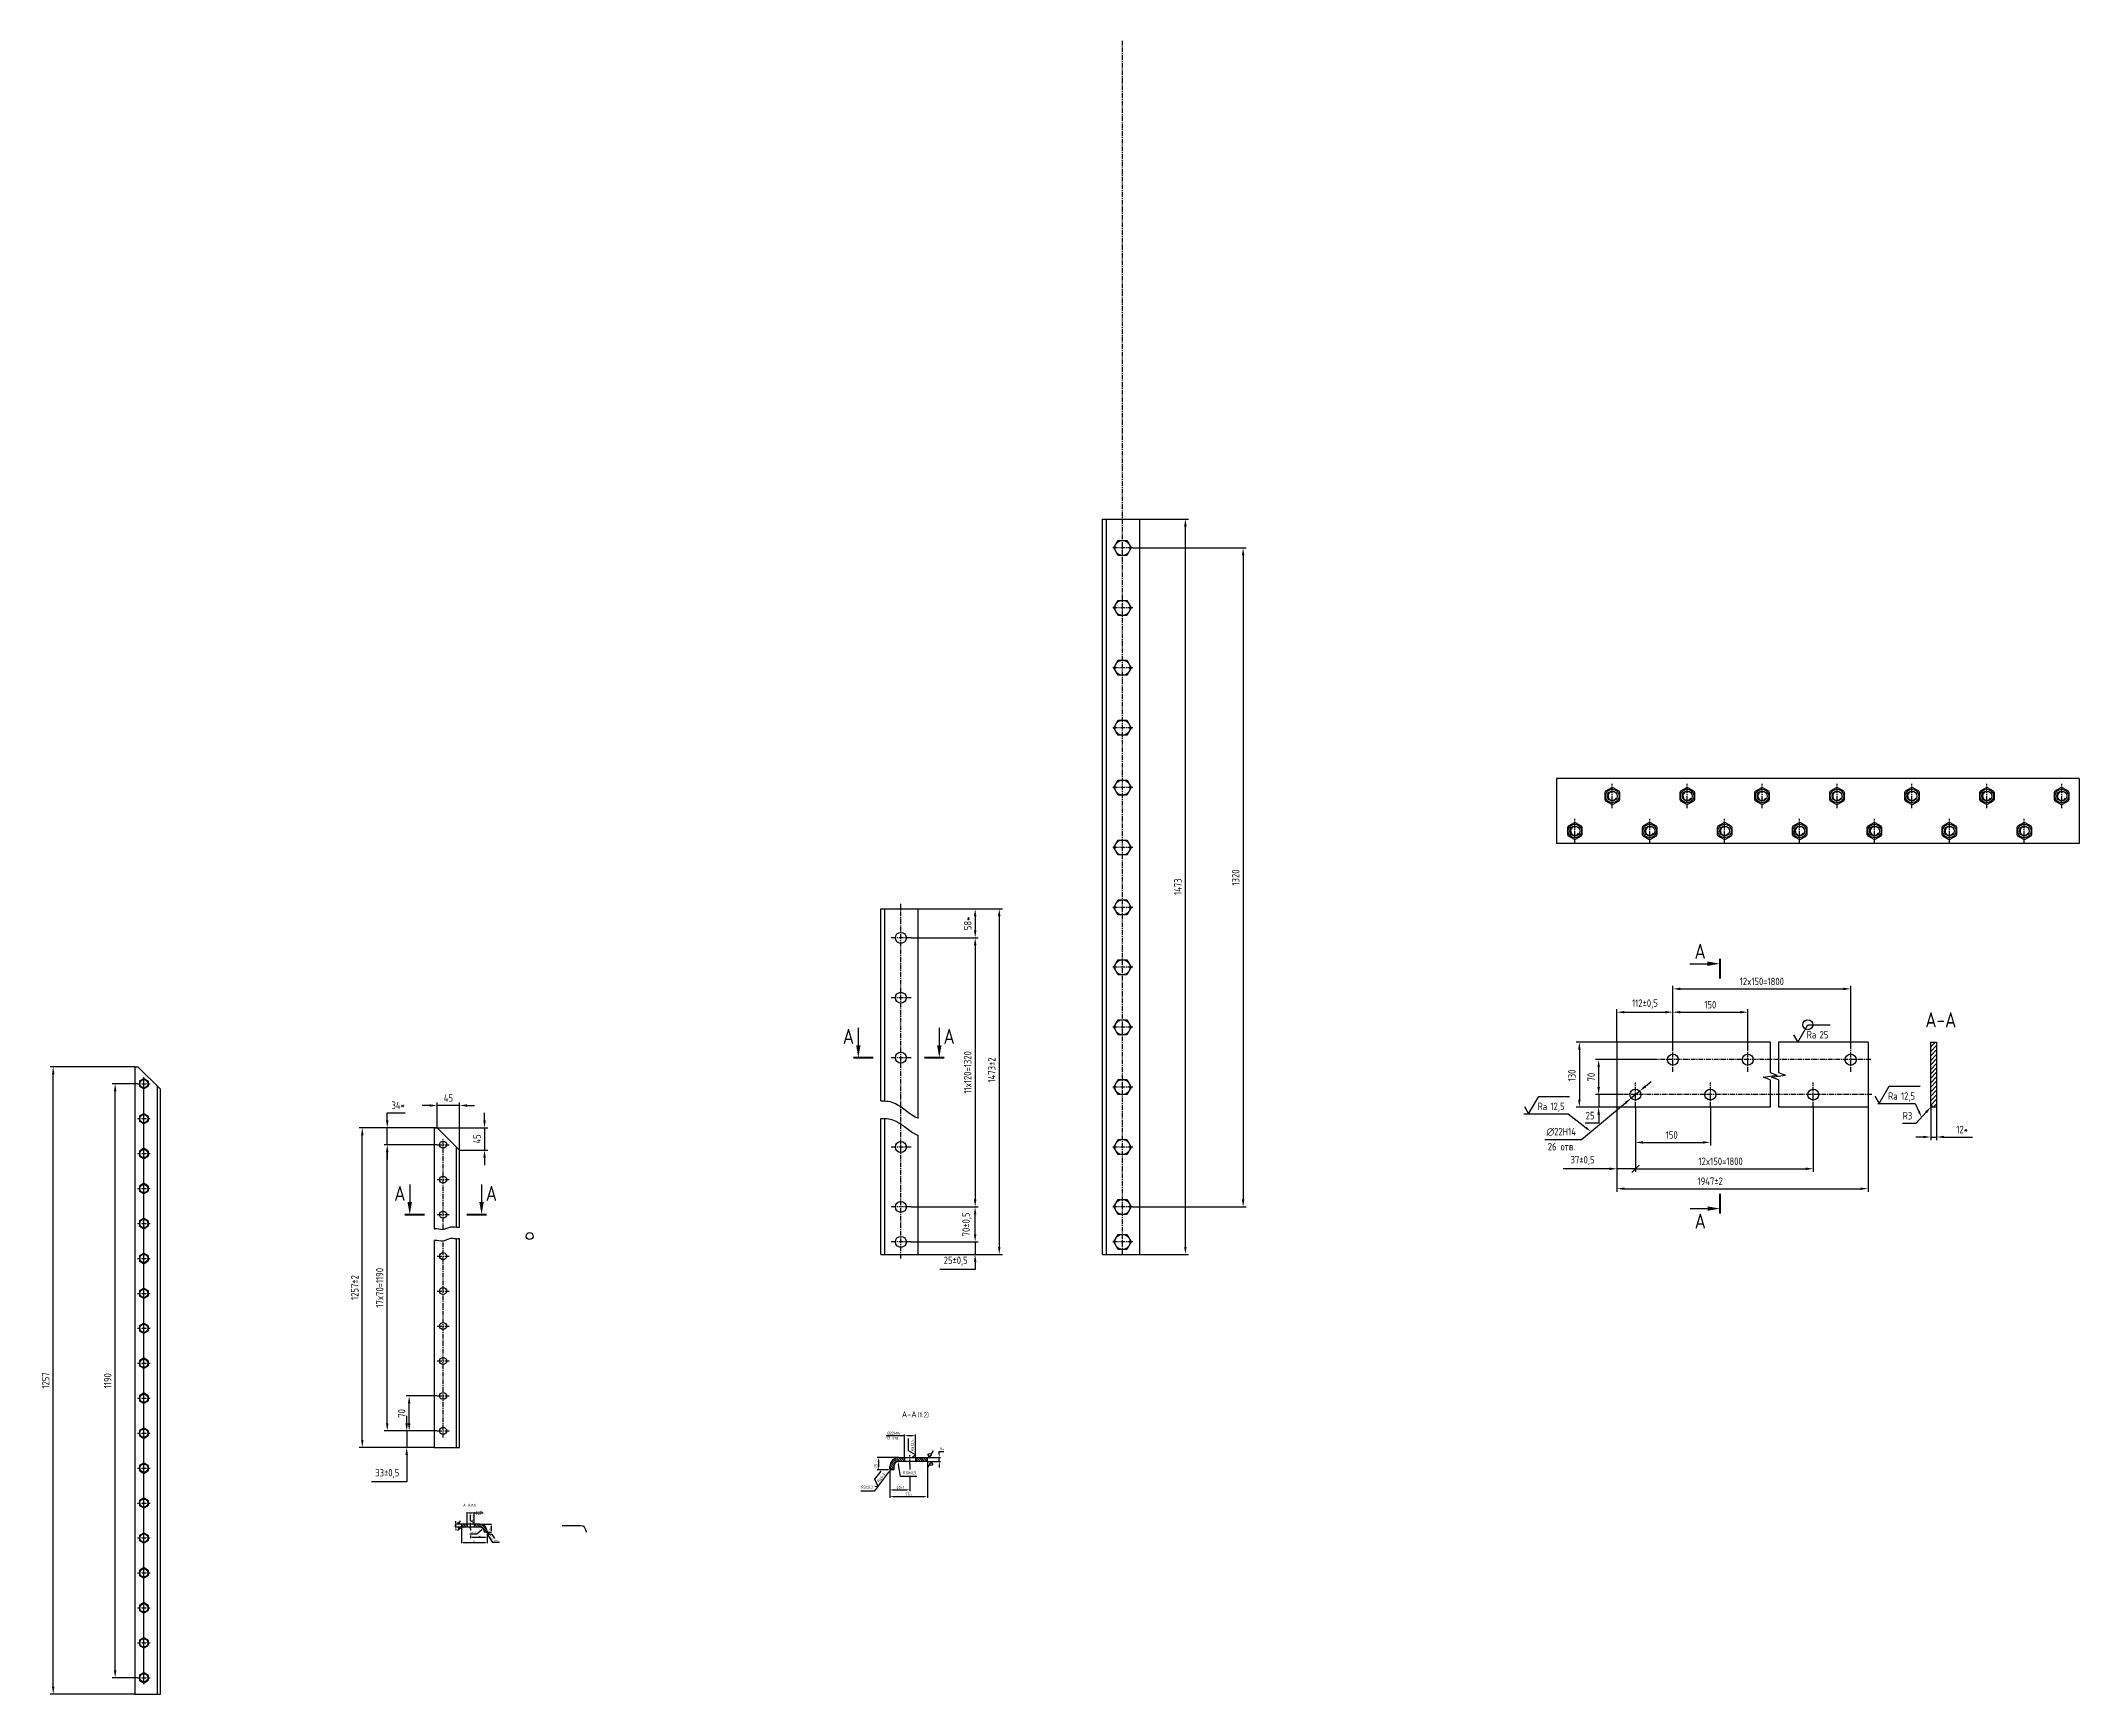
# Model space of a CAD drawing. Header units: millimetres. Extents: x 2257 to 6339, y 1468 to 4780.
import ezdxf
from ezdxf.enums import TextEntityAlignment as Align

# ---------------------------------------------------------------- set-up
doc = ezdxf.new("R2010")
doc.units = ezdxf.units.MM
doc.header["$LTSCALE"] = 0.3
doc.linetypes.add('CENTER', pattern=[50.8, 31.75, -6.35, 6.35, -6.35])
for name, color, linetype in [('Bord', 1, 'Continuous'), ('Cen', 5, 'CENTER'), ('Cont', 6, 'Continuous'), ('Dim', 7, 'Continuous'), ('Hatch', 2, 'Continuous'), ('Text', 3, 'Continuous'), ('Textb', 6, 'Continuous')]:
    doc.layers.add(name, color=color, linetype=linetype)
doc.styles.add('Style1', font='romans.shx', dxfattribs={"width": 0.8})
doc.dimstyles.new('Dia_1', dxfattribs={"dimtxt": 3, "dimasz": 3, "dimexe": 1.25, "dimexo": 0, "dimgap": 1, "dimtad": 1, "dimtoh": 1, "dimtxsty": 'Style1', "dimcen": 2.5, "dimclrt": 3, "dimadec": 0, "dimazin": 0, "dimtfac": 1, "dimtmove": 0, "dimatfit": 3, "dimfxl": 1, "dimarcsym": 0})
doc.dimstyles.new('Lin$0', dxfattribs={"dimtxt": 3, "dimasz": 3, "dimexe": 1.25, "dimexo": 0, "dimgap": 1, "dimtad": 1, "dimtoh": 1, "dimdec": 5, "dimlfac": -1, "dimtxsty": 'Style1', "dimcen": 2.5, "dimclrt": 3, "dimaunit": 1, "dimadec": 0, "dimazin": 0, "dimtfac": 1, "dimtdec": 5, "dimtmove": 0, "dimatfit": 3, "dimldrblk": 'NONE', "dimfxl": 1, "dimarcsym": 0})
doc.dimstyles.new('Lin_5$0', dxfattribs={"dimscale": 5, "dimtxt": 3, "dimasz": 3, "dimexe": 1.25, "dimexo": 0, "dimgap": 1.5, "dimtad": 1, "dimtoh": 1, "dimtxsty": 'Style1', "dimcen": 2.5, "dimclrt": 3, "dimadec": 0, "dimazin": 0, "dimtfac": 1, "dimtmove": 0, "dimatfit": 3, "dimldrblk": 'DOT', "dimfxl": 1, "dimarcsym": 0})
doc.dimstyles.new('Lin_5$3', dxfattribs={"dimscale": 5, "dimtxt": 3, "dimasz": 3, "dimexe": 1.25, "dimexo": 0, "dimgap": 1.5, "dimtad": 1, "dimtoh": 1, "dimtxsty": 'Style1', "dimcen": 2.5, "dimclrt": 3, "dimadec": 0, "dimazin": 0, "dimtfac": 1, "dimtmove": 0, "dimatfit": 3, "dimldrblk": 'DOT', "dimfxl": 1, "dimarcsym": 0})
doc.dimstyles.new('Lin_5$4', dxfattribs={"dimscale": 5, "dimtxt": 3, "dimasz": 3, "dimexe": 1.25, "dimexo": 0, "dimgap": 1.5, "dimtad": 1, "dimtoh": 1, "dimtxsty": 'Style1', "dimcen": 2.5, "dimclrt": 3, "dimadec": 0, "dimazin": 0, "dimtfac": 1, "dimtmove": 0, "dimatfit": 3, "dimldrblk": 'DOT', "dimfxl": 1, "dimarcsym": 0})

msp = doc.modelspace()

# ---------------------------------------------------------------- texts
at = {"layer": 'Dim', "color": 3, "insert": (5302.245859, 2564.974328), "char_height": 15, "attachment_point": 5, "style": 'Style1'}
msp.add_mtext('26 отв. ', dxfattribs=at)
at = {"layer": 'Text', "color": 3, "style": 'Style1', "width": 0.8}
for s, height, p in [('13 отв.', 6, (3950.991827, 1978.593819)), ('18 отв.', 3, (3127.1246, 1827.253454))]:
    msp.add_text(s, height=height, dxfattribs=at).set_placement(p)

# ---------------------------------------------------------------- blocks, each defined once
blk = doc.blocks.new('*D18')
at = {"layer": 'Defpoints', "color": 0, "transparency": 16777216}
for p in [(2990, 1962.6), (3044.9, 1995.6), (3044.9, 1962.6)]:
    blk.add_point(p, dxfattribs=at)
at = {"layer": 'Dim', "color": 0, "lineweight": -2, "transparency": 16777216}
for p, q in [((2990, 2010.6), (2990, 2025.6)), ((3044.9, 1995.6), (2983.7, 1995.6)), ((3044.9, 1962.6), (2983.7, 1962.6)), ((2990, 1995.6), (2990, 1962.6)), ((2990, 1947.6), (2990, 1893.7)), ((2990, 1893.7), (2919.6, 1893.7))]:
    blk.add_line(p, q, dxfattribs=at)
at = {"layer": 'Dim', "color": 0, "transparency": 16777216}
for points in [[(2987.5, 2010.6), (2992.5, 2010.6), (2990, 1995.6)], [(2987.5, 1947.6), (2992.5, 1947.6), (2990, 1962.6)]]:
    blk.add_solid(points, dxfattribs=at)
at = {"layer": 'Dim', "color": 3, "transparency": 16777216, "insert": (2951, 1910.1), "char_height": 15, "attachment_point": 5, "style": 'Style1'}
blk.add_mtext('33±0,5', dxfattribs=at)
blk = doc.blocks.new('_Dot')
at = {"color": 0, "linetype": 'ByBlock', "lineweight": -2}
blk.add_line((-0.5, 0), (-1, 0), dxfattribs=at)
at = {"color": 0, "linetype": 'ByBlock', "const_width": 0.5}
blk.add_lwpolyline([(-0.25, 0, 1), (0.25, 0, 1)], format="xyb", close=True, dxfattribs=at)
blk = doc.blocks.new('*D19')
at = {"layer": 'Defpoints', "color": 0, "transparency": 16777216}
for p in [(3117.9, 1786.4), (3117.9, 1781.9), (3150.9, 1789.6)]:
    blk.add_point(p, dxfattribs=at)
at = {"layer": 'Dim', "color": 0, "lineweight": -2, "transparency": 16777216}
for p, q in [((3117.9, 1786.4), (3117.9, 1780.7)), ((3147.9, 1781.9), (3120.9, 1781.9)), ((3150.9, 1789.6), (3150.9, 1780.7))]:
    blk.add_line(p, q, dxfattribs=at)
at = {"layer": 'Dim', "color": 0, "transparency": 16777216}
for points in [[(3120.9, 1782.4), (3120.9, 1781.4), (3117.9, 1781.9)], [(3147.9, 1782.4), (3147.9, 1781.4), (3150.9, 1781.9)]]:
    blk.add_solid(points, dxfattribs=at)
at = {"layer": 'Dim', "color": 3, "transparency": 16777216, "insert": (3134.4, 1784.4), "char_height": 3, "attachment_point": 5, "style": 'Style1'}
blk.add_mtext('33%%P1', dxfattribs=at)
blk = doc.blocks.new('_None')
blk = doc.blocks.new('*D20')
at = {"layer": 'Defpoints', "color": 0, "transparency": 16777216}
for p in [(3099.9, 1802.7), (3150.9, 1781.9), (3150.9, 1772)]:
    blk.add_point(p, dxfattribs=at)
at = {"layer": 'Dim', "color": 0, "lineweight": -2, "transparency": 16777216}
for p, q in [((3099.9, 1802.7), (3099.9, 1770.8)), ((3102.9, 1772), (3147.9, 1772)), ((3150.9, 1781.9), (3150.9, 1770.8))]:
    blk.add_line(p, q, dxfattribs=at)
at = {"layer": 'Dim', "color": 0, "transparency": 16777216}
for points in [[(3102.9, 1772.5), (3102.9, 1771.5), (3099.9, 1772)], [(3147.9, 1772.5), (3147.9, 1771.5), (3150.9, 1772)]]:
    blk.add_solid(points, dxfattribs=at)
at = {"layer": 'Dim', "color": 3, "transparency": 16777216, "insert": (3125.4, 1774.5), "char_height": 3, "attachment_point": 5, "style": 'Style1'}
blk.add_mtext('51{\\H0.58333x;\\S^ -1;}', dxfattribs=at)
blk = doc.blocks.new('*D21')
at = {"layer": 'Defpoints', "color": 0, "transparency": 16777216}
for p in [(3088.4, 1808.7), (3099.9, 1808.7), (3099.9, 1802.7)]:
    blk.add_point(p, dxfattribs=at)
at = {"layer": 'Dim', "color": 0, "lineweight": -2, "transparency": 16777216}
for p, q in [((3099.9, 1808.7), (3087.1, 1808.7)), ((3099.9, 1802.7), (3087.1, 1802.7)), ((3088.4, 1811.7), (3088.4, 1814.7)), ((3088.4, 1802.7), (3088.4, 1808.7)), ((3088.4, 1799.7), (3088.4, 1796.7))]:
    blk.add_line(p, q, dxfattribs=at)
at = {"layer": 'Dim', "color": 0, "transparency": 16777216}
for points in [[(3087.9, 1811.7), (3088.9, 1811.7), (3088.4, 1808.7)], [(3087.9, 1799.7), (3088.9, 1799.7), (3088.4, 1802.7)]]:
    blk.add_solid(points, dxfattribs=at)
at = {"layer": 'Dim', "color": 3, "transparency": 16777216, "insert": (3085.9, 1805.7), "char_height": 3, "attachment_point": 5, "rotation": 90, "style": 'Style1'}
blk.add_mtext('6*', dxfattribs=at)
blk = doc.blocks.new('sherISO_09')
at = {"layer": 'Text'}
for q in [(-1.7, 3), (4, 7)]:
    blk.add_line((0, 0), q, dxfattribs=at)
blk.add_circle((0, 2.7), 1.35, dxfattribs=at)
blk = doc.blocks.new('*D22')
at = {"layer": 'Defpoints', "color": 0, "transparency": 16777216}
for p in [(3136.9, 1808.7), (3150.7, 1792.7), (3158.9, 1792.7)]:
    blk.add_point(p, dxfattribs=at)
at = {"layer": 'Dim', "color": 0, "lineweight": -2, "transparency": 16777216}
for p, q in [((3136.9, 1808.7), (3160.1, 1808.7)), ((3158.9, 1805.7), (3158.9, 1795.7)), ((3150.7, 1792.7), (3160.1, 1792.7))]:
    blk.add_line(p, q, dxfattribs=at)
at = {"layer": 'Dim', "color": 0, "transparency": 16777216}
for points in [[(3158.4, 1805.7), (3159.4, 1805.7), (3158.9, 1808.7)], [(3158.4, 1795.7), (3159.4, 1795.7), (3158.9, 1792.7)]]:
    blk.add_solid(points, dxfattribs=at)
at = {"layer": 'Dim', "color": 3, "transparency": 16777216, "insert": (3156.4, 1800.7), "char_height": 3, "attachment_point": 5, "rotation": 90, "style": 'Style1'}
blk.add_mtext('16{\\H0.58333x;\\S^ -0,5;}', dxfattribs=at)
blk = doc.blocks.new('ZNAK02')
at = {"layer": 'Textb', "style": 'Style1', "width": 0.8}
blk.add_attdef('А-А', text='', height=6, dxfattribs=at).set_placement((13.92, -0.06), align=Align.RIGHT)
blk.add_attdef('SC(1)', (14.94, -0.06), '', height=5, dxfattribs=at)
blk = doc.blocks.new('*D23')
at = {"layer": 'Defpoints', "color": 0, "transparency": 16777216}
for p in [(3110.9, 1831.6), (3110.9, 1808.7), (3124.9, 1808.7)]:
    blk.add_point(p, dxfattribs=at)
at = {"layer": 'Dim', "color": 0, "lineweight": -2, "transparency": 16777216}
for p, q in [((3110.9, 1808.7), (3110.9, 1832.8)), ((3113.9, 1831.6), (3121.9, 1831.6)), ((3124.9, 1808.7), (3124.9, 1832.8)), ((3124.9, 1831.6), (3143.1, 1831.6))]:
    blk.add_line(p, q, dxfattribs=at)
at = {"layer": 'Dim', "color": 0, "transparency": 16777216}
for points in [[(3113.9, 1832.1), (3113.9, 1831.1), (3110.9, 1831.6)], [(3121.9, 1832.1), (3121.9, 1831.1), (3124.9, 1831.6)]]:
    blk.add_solid(points, dxfattribs=at)
at = {"layer": 'Dim', "color": 3, "transparency": 16777216, "insert": (3135.5, 1834.1), "char_height": 3, "attachment_point": 5, "style": 'Style1'}
blk.add_mtext('%%C14H14', dxfattribs=at)
blk = doc.blocks.new('sherISO_01')
at = {"layer": 'Text'}
blk.add_line((4.04, 7), (16.36, 7), dxfattribs=at)
blk.add_lwpolyline([(-1.73, 3), (0, 0), (4.04, 7)], dxfattribs=at)
at = {"layer": 'Text', "style": 'Style1', "width": 0.8}
blk.add_text('Ra', height=3, dxfattribs=at).set_placement((3.58, 1.5))
blk.add_attdef('12,5', (8.73, 1.5), '', height=3, dxfattribs=at)
blk = doc.blocks.new('*D24')
at = {"layer": 'Defpoints', "color": 0, "transparency": 16777216}
for p in [(3130.7, 1789.6), (3136.9, 1794.7)]:
    blk.add_point(p, dxfattribs=at)
at = {"layer": 'Dim', "color": 0, "lineweight": -2, "transparency": 16777216}
for p, q in [((3130.2, 1789.2), (3140.7, 1797.9)), ((3116.6, 1789.2), (3130.2, 1789.2))]:
    blk.add_line(p, q, dxfattribs=at)
at = {"layer": 'Dim', "color": 0, "transparency": 16777216}
blk.add_solid([(3140.4, 1798.3), (3141, 1797.5), (3143, 1799.8)], dxfattribs=at)
at = {"layer": 'Dim', "color": 3, "transparency": 16777216, "insert": (3122.9, 1792), "char_height": 3, "attachment_point": 5, "style": 'Style1'}
blk.add_mtext('R8%%P0,5', dxfattribs=at)
blk = doc.blocks.new('*D25')
at = {"layer": 'Defpoints', "color": 0, "transparency": 16777216}
for p in [(3148.9, 1794.7), (3149.9, 1793)]:
    blk.add_point(p, dxfattribs=at)
at = {"layer": 'Dim', "color": 0, "lineweight": -2, "transparency": 16777216}
for p, q in [((3148.9, 1794.7), (3149.9, 1793)), ((3162.2, 1772.1), (3151.4, 1790.4)), ((3175.7, 1772.1), (3162.2, 1772.1))]:
    blk.add_line(p, q, dxfattribs=at)
at = {"layer": 'Dim', "color": 0, "transparency": 16777216}
blk.add_solid([(3151.8, 1790.6), (3151, 1790.1), (3149.9, 1793)], dxfattribs=at)
at = {"layer": 'Dim', "color": 3, "transparency": 16777216, "insert": (3169.5, 1774.9), "char_height": 3, "attachment_point": 5, "style": 'Style1'}
blk.add_mtext('R2%%P0,2', dxfattribs=at)
blk = doc.blocks.new('sherISO_03')
at = {"layer": 'Text'}
blk.add_line((4, 7), (14.1, 7), dxfattribs=at)
blk.add_lwpolyline([(-1.7, 3), (0, 0), (4, 7)], dxfattribs=at)
at = {"layer": 'Text', "style": 'Style1', "width": 0.8}
blk.add_text('Ra', height=3, dxfattribs=at).set_placement((3.6, 1.5))
blk.add_attdef('6,3', (8.7, 1.5), '', height=3, dxfattribs=at)
blk = doc.blocks.new('A0C3000')
at = {"color": 5, "linetype": 'CENTER', "ltscale": 0.016}
for p, q in [((-12.9, 0), (12.9, 0)), ((0, -12.9), (0, 12.9))]:
    blk.add_line(p, q, dxfattribs=at)
at = {"ltscale": 0.016}
for p, q in [((-9, 4.2), (-9, -4.2)), ((-0.8, 9.9), (-8.2, 5.7)), ((8.2, 5.7), (0.8, 9.9)), ((9, -4.2), (9, 4.2)), ((-8.2, -5.7), (-0.8, -9.9)), ((0.8, -9.9), (8.2, -5.7))]:
    blk.add_line(p, q, dxfattribs=at)
blk.add_circle((0, 0), 8.1, dxfattribs=at)
for start, end in [(145.2409, 154.7591), (85.2409, 94.7591), (25.2409, 34.7591), (205.2409, 214.7591), (265.2409, 274.7591), (325.2409, 334.7591)]:
    blk.add_arc((0, 0), 9.95, start, end, dxfattribs=at)
blk = doc.blocks.new('*D26')
at = {"layer": 'Defpoints', "color": 0, "transparency": 16777216}
for p in [(3051.1, 2647.4), (3051.1, 2602.9), (3095.9, 2558)]:
    blk.add_point(p, dxfattribs=at)
at = {"layer": 'Dim', "color": 0, "lineweight": -2, "transparency": 16777216}
for p, q in [((3051.1, 2602.9), (3051.1, 2653.6)), ((3095.9, 2558), (3095.9, 2653.6)), ((3036.1, 2647.4), (3021.1, 2647.4)), ((3095.9, 2647.4), (3051.1, 2647.4)), ((3110.9, 2647.4), (3125.9, 2647.4))]:
    blk.add_line(p, q, dxfattribs=at)
at = {"layer": 'Dim', "color": 0, "transparency": 16777216}
for points in [[(3036.1, 2649.9), (3036.1, 2644.9), (3051.1, 2647.4)], [(3110.9, 2649.9), (3110.9, 2644.9), (3095.9, 2647.4)]]:
    blk.add_solid(points, dxfattribs=at)
at = {"layer": 'Dim', "color": 3, "transparency": 16777216, "insert": (3073.5, 2662.4), "char_height": 15, "attachment_point": 5, "style": 'Style1'}
blk.add_mtext('45', dxfattribs=at)
blk = doc.blocks.new('*D27')
at = {"layer": 'Defpoints', "color": 0, "transparency": 16777216}
for p in [(3051.1, 2602.9), (3095.9, 2558), (3145.8, 2558)]:
    blk.add_point(p, dxfattribs=at)
at = {"layer": 'Dim', "color": 0, "lineweight": -2, "transparency": 16777216}
for p, q in [((3145.8, 2617.9), (3145.8, 2632.9)), ((3051.1, 2602.9), (3152.1, 2602.9)), ((3145.8, 2602.9), (3145.8, 2558)), ((3095.9, 2558), (3152.1, 2558)), ((3145.8, 2543), (3145.8, 2528))]:
    blk.add_line(p, q, dxfattribs=at)
at = {"layer": 'Dim', "color": 0, "transparency": 16777216}
for points in [[(3143.3, 2617.9), (3148.3, 2617.9), (3145.8, 2602.9)], [(3143.3, 2543), (3148.3, 2543), (3145.8, 2558)]]:
    blk.add_solid(points, dxfattribs=at)
at = {"layer": 'Dim', "color": 3, "transparency": 16777216, "insert": (3130.8, 2580.5), "char_height": 15, "attachment_point": 5, "rotation": 90, "style": 'Style1'}
blk.add_mtext('45', dxfattribs=at)
blk = doc.blocks.new('*D28')
at = {"layer": 'Defpoints', "color": 0, "transparency": 16777216}
for p in [(2951, 2602.9), (3044.9, 2602.9), (3050.9, 2568.9)]:
    blk.add_point(p, dxfattribs=at)
at = {"layer": 'Dim', "color": 0, "lineweight": -2, "transparency": 16777216}
for p, q in [((2951, 2617.9), (2951, 2632.9)), ((2951, 2632.9), (2987.1, 2632.9)), ((3044.9, 2602.9), (2944.8, 2602.9)), ((2951, 2568.9), (2951, 2602.9)), ((3050.9, 2568.9), (2944.8, 2568.9)), ((2951, 2553.9), (2951, 2538.9))]:
    blk.add_line(p, q, dxfattribs=at)
at = {"layer": 'Dim', "color": 0, "transparency": 16777216}
for points in [[(2948.5, 2617.9), (2953.5, 2617.9), (2951, 2602.9)], [(2948.5, 2553.9), (2953.5, 2553.9), (2951, 2568.9)]]:
    blk.add_solid(points, dxfattribs=at)
at = {"layer": 'Dim', "color": 3, "transparency": 16777216, "insert": (2972.8, 2647.9), "char_height": 15, "attachment_point": 5, "style": 'Style1'}
blk.add_mtext('34*', dxfattribs=at)
blk = doc.blocks.new('*D29')
at = {"layer": 'Defpoints', "color": 0, "transparency": 16777216}
for p in [(2994.9, 2065.6), (3050.9, 2065.6), (3050.9, 1995.6)]:
    blk.add_point(p, dxfattribs=at)
at = {"layer": 'Dim', "color": 0, "lineweight": -2, "transparency": 16777216}
for p, q in [((3050.9, 2065.6), (2988.7, 2065.6)), ((2994.9, 2010.6), (2994.9, 2050.6)), ((3050.9, 1995.6), (2988.7, 1995.6))]:
    blk.add_line(p, q, dxfattribs=at)
at = {"layer": 'Dim', "color": 0, "transparency": 16777216}
for points in [[(2992.4, 2050.6), (2997.4, 2050.6), (2994.9, 2065.6)], [(2992.4, 2010.6), (2997.4, 2010.6), (2994.9, 1995.6)]]:
    blk.add_solid(points, dxfattribs=at)
at = {"layer": 'Dim', "color": 3, "transparency": 16777216, "insert": (2979.9, 2030.6), "char_height": 15, "attachment_point": 5, "rotation": 90, "style": 'Style1'}
blk.add_mtext('70', dxfattribs=at)
blk = doc.blocks.new('*D30')
at = {"layer": 'Defpoints', "color": 0, "transparency": 16777216}
for p in [(2951, 2568.9), (3044.9, 2568.9), (3044.9, 1995.6)]:
    blk.add_point(p, dxfattribs=at)
at = {"layer": 'Dim', "color": 0, "lineweight": -2, "transparency": 16777216}
for p, q in [((3044.9, 2568.9), (2944.8, 2568.9)), ((2951, 2010.6), (2951, 2553.9)), ((3044.9, 1995.6), (2944.8, 1995.6))]:
    blk.add_line(p, q, dxfattribs=at)
at = {"layer": 'Dim', "color": 0, "transparency": 16777216}
for points in [[(2948.5, 2553.9), (2953.5, 2553.9), (2951, 2568.9)], [(2948.5, 2010.6), (2953.5, 2010.6), (2951, 1995.6)]]:
    blk.add_solid(points, dxfattribs=at)
at = {"layer": 'Dim', "color": 3, "transparency": 16777216, "insert": (2936, 2282.3), "char_height": 15, "attachment_point": 5, "rotation": 90, "style": 'Style1'}
blk.add_mtext('17x70=1190', dxfattribs=at)
blk = doc.blocks.new('*D31')
at = {"layer": 'Defpoints', "color": 0, "transparency": 16777216}
for p in [(2406.2, 2691.1), (2450.7, 2691.1), (2450.7, 1501.1)]:
    blk.add_point(p, dxfattribs=at)
at = {"layer": 'Dim', "color": 0, "lineweight": -2, "transparency": 16777216}
for p, q in [((2450.7, 2691.1), (2399.9, 2691.1)), ((2406.2, 1516.1), (2406.2, 2676.1)), ((2450.7, 1501.1), (2399.9, 1501.1))]:
    blk.add_line(p, q, dxfattribs=at)
at = {"layer": 'Dim', "color": 0, "transparency": 16777216}
for points in [[(2403.7, 2676.1), (2408.7, 2676.1), (2406.2, 2691.1)], [(2403.7, 1516.1), (2408.7, 1516.1), (2406.2, 1501.1)]]:
    blk.add_solid(points, dxfattribs=at)
at = {"layer": 'Dim', "color": 3, "transparency": 16777216, "insert": (2391.2, 2096.1), "char_height": 15, "attachment_point": 5, "rotation": 90, "style": 'Style1'}
blk.add_mtext('1190', dxfattribs=at)
blk = doc.blocks.new('*D32')
at = {"layer": 'Defpoints', "color": 0, "transparency": 16777216}
for p in [(2282.1, 2725.1), (2445.6, 2725.1), (2445.6, 1468.1)]:
    blk.add_point(p, dxfattribs=at)
at = {"layer": 'Dim', "color": 0, "lineweight": -2, "transparency": 16777216}
for p, q in [((2445.6, 2725.1), (2275.8, 2725.1)), ((2282.1, 1483.1), (2282.1, 2710.1)), ((2445.6, 1468.1), (2275.8, 1468.1))]:
    blk.add_line(p, q, dxfattribs=at)
at = {"layer": 'Dim', "color": 0, "transparency": 16777216}
for points in [[(2279.6, 2710.1), (2284.6, 2710.1), (2282.1, 2725.1)], [(2279.6, 1483.1), (2284.6, 1483.1), (2282.1, 1468.1)]]:
    blk.add_solid(points, dxfattribs=at)
at = {"layer": 'Dim', "color": 3, "transparency": 16777216, "insert": (2267.1, 2096.6), "char_height": 15, "attachment_point": 5, "rotation": 90, "style": 'Style1'}
blk.add_mtext('1257', dxfattribs=at)
blk = doc.blocks.new('*D33')
at = {"layer": 'Defpoints', "color": 0, "transparency": 16777216}
for p in [(2901, 2602.9), (3051.1, 2602.9), (3044.9, 1962.6)]:
    blk.add_point(p, dxfattribs=at)
at = {"layer": 'Dim', "color": 0, "lineweight": -2, "transparency": 16777216}
for p, q in [((3051.1, 2602.9), (2894.8, 2602.9)), ((2901, 1977.6), (2901, 2587.9)), ((3044.9, 1962.6), (2894.8, 1962.6))]:
    blk.add_line(p, q, dxfattribs=at)
at = {"layer": 'Dim', "color": 0, "transparency": 16777216}
for points in [[(2898.5, 2587.9), (2903.5, 2587.9), (2901, 2602.9)], [(2898.5, 1977.6), (2903.5, 1977.6), (2901, 1962.6)]]:
    blk.add_solid(points, dxfattribs=at)
at = {"layer": 'Dim', "color": 3, "transparency": 16777216, "insert": (2886, 2282.8), "char_height": 15, "attachment_point": 5, "rotation": 90, "style": 'Style1'}
blk.add_mtext('1257%%P2', dxfattribs=at)
blk = doc.blocks.new('razrez05')
at = {"layer": 'Text', "const_width": 0.8}
blk.add_lwpolyline([(-2, 0), (6, 0)], dxfattribs=at)
at = {"layer": 'Text'}
blk.add_lwpolyline([(0, 0, 0, 1.76, 0), (0, -5, 1.76, 1.76, 0)], format="xyseb", dxfattribs=at)
blk.add_lwpolyline([(0, -12), (0, -5)], dxfattribs=at)
at = {"layer": 'Textb', "style": 'Style1', "width": 0.8}
blk.add_attdef('А', text='', height=6, dxfattribs=at).set_placement((-1.7, -11.5, 39), align=Align.RIGHT)
blk = doc.blocks.new('razrez06')
at = {"layer": 'Text', "const_width": 0.8}
blk.add_lwpolyline([(2, 0), (-6, 0)], dxfattribs=at)
at = {"layer": 'Text'}
blk.add_lwpolyline([(0, 0, 0, 1.76, 0), (0, -5, 1.76, 1.76, 0)], format="xyseb", dxfattribs=at)
blk.add_lwpolyline([(0, -12), (0, -5)], dxfattribs=at)
at = {"layer": 'Textb', "style": 'Style1', "width": 0.8}
blk.add_attdef('А', (1.7, -11.5), '', height=6, dxfattribs=at)
blk = doc.blocks.new('*D38')
at = {"layer": 'Defpoints', "color": 0, "transparency": 16777216}
for p in [(4032.5, 1942.3), (4032.5, 1934.3), (4056.5, 1942.3)]:
    blk.add_point(p, dxfattribs=at)
at = {"layer": 'Dim', "color": 0, "lineweight": -2, "transparency": 16777216}
for p, q in [((4032.5, 1942.3), (4059, 1942.3)), ((4032.5, 1934.3), (4059, 1934.3)), ((4056.5, 1948.3), (4056.5, 1954.3)), ((4056.5, 1954.3), (4065.3, 1954.3)), ((4056.5, 1934.3), (4056.5, 1942.3)), ((4056.5, 1928.3), (4056.5, 1922.3))]:
    blk.add_line(p, q, dxfattribs=at)
at = {"layer": 'Dim', "color": 0, "transparency": 16777216}
for points in [[(4055.5, 1948.3), (4057.5, 1948.3), (4056.5, 1942.3)], [(4055.5, 1928.3), (4057.5, 1928.3), (4056.5, 1934.3)]]:
    blk.add_solid(points, dxfattribs=at)
at = {"layer": 'Dim', "color": 3, "transparency": 16777216, "insert": (4061.9, 1959.3), "char_height": 6, "attachment_point": 5, "style": 'Style1'}
blk.add_mtext('8*', dxfattribs=at)
blk = doc.blocks.new('*D39')
at = {"layer": 'Defpoints', "color": 0, "transparency": 16777216}
for p in [(3986.5, 1986), (3986.5, 1942.3), (4008.5, 1942.3)]:
    blk.add_point(p, dxfattribs=at)
at = {"layer": 'Dim', "color": 0, "lineweight": -2, "transparency": 16777216}
for p, q in [((3986.5, 1986), (3950, 1986)), ((3986.5, 1942.3), (3986.5, 1988.5)), ((4002.5, 1986), (3992.5, 1986)), ((4008.5, 1942.3), (4008.5, 1988.5))]:
    blk.add_line(p, q, dxfattribs=at)
at = {"layer": 'Dim', "color": 0, "transparency": 16777216}
for points in [[(3992.5, 1987), (3992.5, 1985), (3986.5, 1986)], [(4002.5, 1987), (4002.5, 1985), (4008.5, 1986)]]:
    blk.add_solid(points, dxfattribs=at)
at = {"layer": 'Dim', "color": 3, "transparency": 16777216, "insert": (3965.2, 1991), "char_height": 6, "attachment_point": 5, "style": 'Style1'}
blk.add_mtext('%%C22H14', dxfattribs=at)
blk = doc.blocks.new('*D40')
at = {"layer": 'Defpoints', "color": 0, "transparency": 16777216}
for p in [(3957.5, 1920.3), (3997.5, 1901.9), (3997.5, 1877.5)]:
    blk.add_point(p, dxfattribs=at)
at = {"layer": 'Dim', "color": 0, "lineweight": -2, "transparency": 16777216}
for p, q in [((3957.5, 1920.3), (3957.5, 1875)), ((3997.5, 1901.9), (3997.5, 1875)), ((3963.5, 1877.5), (3991.5, 1877.5))]:
    blk.add_line(p, q, dxfattribs=at)
at = {"layer": 'Dim', "color": 0, "transparency": 16777216}
for points in [[(3963.5, 1878.5), (3963.5, 1876.5), (3957.5, 1877.5)], [(3991.5, 1878.5), (3991.5, 1876.5), (3997.5, 1877.5)]]:
    blk.add_solid(points, dxfattribs=at)
at = {"layer": 'Dim', "color": 3, "transparency": 16777216, "insert": (3978.3, 1882.5), "char_height": 6, "attachment_point": 5, "style": 'Style1'}
blk.add_mtext('40±1', dxfattribs=at)
blk = doc.blocks.new('*D41')
at = {"layer": 'Defpoints', "color": 0, "transparency": 16777216}
for p in [(3957.5, 1920.3), (4032.5, 1934.3), (3957.5, 1863.8)]:
    blk.add_point(p, dxfattribs=at)
at = {"layer": 'Dim', "color": 0, "lineweight": -2, "transparency": 16777216}
for p, q in [((3957.5, 1920.3), (3957.5, 1861.3)), ((4032.5, 1934.3), (4032.5, 1861.3)), ((4026.5, 1863.8), (3963.5, 1863.8))]:
    blk.add_line(p, q, dxfattribs=at)
at = {"layer": 'Dim', "color": 0, "transparency": 16777216}
for points in [[(3963.5, 1864.8), (3963.5, 1862.8), (3957.5, 1863.8)], [(4026.5, 1864.8), (4026.5, 1862.8), (4032.5, 1863.8)]]:
    blk.add_solid(points, dxfattribs=at)
at = {"layer": 'Dim', "color": 3, "transparency": 16777216, "insert": (3995.1, 1868.8), "char_height": 6, "attachment_point": 5, "style": 'Style1'}
blk.add_mtext('75{\\H0.58333x;\\S^ -1;}', dxfattribs=at)
blk = doc.blocks.new('*D42')
at = {"layer": 'Defpoints', "color": 0, "transparency": 16777216}
for p in [(3975, 1942.3), (3934.4, 1917.3), (3953.5, 1917.3)]:
    blk.add_point(p, dxfattribs=at)
at = {"layer": 'Dim', "color": 0, "lineweight": -2, "transparency": 16777216}
for p, q in [((3975, 1942.3), (3931.9, 1942.3)), ((3934.4, 1936.3), (3934.4, 1923.3)), ((3953.5, 1917.3), (3931.9, 1917.3))]:
    blk.add_line(p, q, dxfattribs=at)
at = {"layer": 'Dim', "color": 0, "transparency": 16777216}
for points in [[(3933.4, 1936.3), (3935.4, 1936.3), (3934.4, 1942.3)], [(3933.4, 1923.3), (3935.4, 1923.3), (3934.4, 1917.3)]]:
    blk.add_solid(points, dxfattribs=at)
at = {"layer": 'Dim', "color": 3, "transparency": 16777216, "insert": (3929.4, 1929.8), "char_height": 6, "attachment_point": 5, "rotation": 90, "style": 'Style1'}
blk.add_mtext('25{\\H0.58333x;\\S^ -0,5;}', dxfattribs=at)
blk = doc.blocks.new('*D43')
at = {"layer": 'Defpoints', "color": 0, "transparency": 16777216}
for p in [(4014.4, 3041.2), (3999.9, 2983.2), (4128.3, 2983.2)]:
    blk.add_point(p, dxfattribs=at)
at = {"layer": 'Dim', "color": 0, "lineweight": -2, "transparency": 16777216}
for p, q in [((4014.4, 3041.2), (4134.5, 3041.2)), ((4128.3, 3026.2), (4128.3, 2998.2)), ((3999.9, 2983.2), (4134.5, 2983.2))]:
    blk.add_line(p, q, dxfattribs=at)
at = {"layer": 'Dim', "color": 0, "transparency": 16777216}
for points in [[(4125.8, 3026.2), (4130.8, 3026.2), (4128.3, 3041.2)], [(4125.8, 2998.2), (4130.8, 2998.2), (4128.3, 2983.2)]]:
    blk.add_solid(points, dxfattribs=at)
at = {"layer": 'Dim', "color": 3, "transparency": 16777216, "insert": (4113.3, 3012.2), "char_height": 15, "attachment_point": 5, "rotation": 90, "style": 'Style1'}
blk.add_mtext('58*', dxfattribs=at)
blk = doc.blocks.new('*D44')
at = {"layer": 'Defpoints', "color": 0, "transparency": 16777216}
for p in [(3999.9, 2983.2), (3999.9, 2444.2), (4128.3, 2444.2)]:
    blk.add_point(p, dxfattribs=at)
at = {"layer": 'Dim', "color": 0, "lineweight": -2, "transparency": 16777216}
for p, q in [((3999.9, 2983.2), (4134.5, 2983.2)), ((4128.3, 2968.2), (4128.3, 2459.2)), ((3999.9, 2444.2), (4134.5, 2444.2))]:
    blk.add_line(p, q, dxfattribs=at)
at = {"layer": 'Dim', "color": 0, "transparency": 16777216}
for points in [[(4125.8, 2968.2), (4130.8, 2968.2), (4128.3, 2983.2)], [(4125.8, 2459.2), (4130.8, 2459.2), (4128.3, 2444.2)]]:
    blk.add_solid(points, dxfattribs=at)
at = {"layer": 'Dim', "color": 3, "transparency": 16777216, "insert": (4113.3, 2713.7), "char_height": 15, "attachment_point": 5, "rotation": 90, "style": 'Style1'}
blk.add_mtext('11x120=1320', dxfattribs=at)
blk = doc.blocks.new('*D45')
at = {"layer": 'Defpoints', "color": 0, "transparency": 16777216}
for p in [(3999.9, 2444.2), (4128.2, 2444.2), (3999.9, 2374.2)]:
    blk.add_point(p, dxfattribs=at)
at = {"layer": 'Dim', "color": 0, "lineweight": -2, "transparency": 16777216}
for p, q in [((3999.9, 2444.2), (4134.4, 2444.2)), ((4128.2, 2389.2), (4128.2, 2429.2)), ((3999.9, 2374.2), (4134.4, 2374.2))]:
    blk.add_line(p, q, dxfattribs=at)
at = {"layer": 'Dim', "color": 0, "transparency": 16777216}
for points in [[(4125.7, 2429.2), (4130.7, 2429.2), (4128.2, 2444.2)], [(4125.7, 2389.2), (4130.7, 2389.2), (4128.2, 2374.2)]]:
    blk.add_solid(points, dxfattribs=at)
at = {"layer": 'Dim', "color": 3, "transparency": 16777216, "insert": (4111.8, 2409.2), "char_height": 15, "attachment_point": 5, "rotation": 90, "style": 'Style1'}
blk.add_mtext('70±0,5', dxfattribs=at)
blk = doc.blocks.new('*D46')
at = {"layer": 'Defpoints', "color": 0, "transparency": 16777216}
for p in [(4014.4, 3041.2), (4014.4, 2349.2), (4176.5, 2349.2)]:
    blk.add_point(p, dxfattribs=at)
at = {"layer": 'Dim', "color": 0, "lineweight": -2, "transparency": 16777216}
for p, q in [((4014.4, 3041.2), (4182.8, 3041.2)), ((4176.5, 3026.2), (4176.5, 2364.2)), ((4014.4, 2349.2), (4182.8, 2349.2))]:
    blk.add_line(p, q, dxfattribs=at)
at = {"layer": 'Dim', "color": 0, "transparency": 16777216}
for points in [[(4174, 3026.2), (4179, 3026.2), (4176.5, 3041.2)], [(4174, 2364.2), (4179, 2364.2), (4176.5, 2349.2)]]:
    blk.add_solid(points, dxfattribs=at)
at = {"layer": 'Dim', "color": 3, "transparency": 16777216, "insert": (4161.5, 2718.6), "char_height": 15, "attachment_point": 5, "rotation": 90, "style": 'Style1'}
blk.add_mtext('1473±2', dxfattribs=at)
blk = doc.blocks.new('*D47')
at = {"layer": 'Defpoints', "color": 0, "transparency": 16777216}
for p in [(3960.5, 1920.3), (3958.7, 1917.9)]:
    blk.add_point(p, dxfattribs=at)
at = {"layer": 'Dim', "color": 0, "lineweight": -2, "transparency": 16777216}
for p, q in [((3960.5, 1920.3), (3958.7, 1917.9)), ((3927.5, 1875.6), (3955.1, 1913.1)), ((3899.4, 1875.6), (3927.5, 1875.6))]:
    blk.add_line(p, q, dxfattribs=at)
at = {"layer": 'Dim', "color": 0, "transparency": 16777216}
blk.add_solid([(3954.3, 1913.7), (3956, 1912.5), (3958.7, 1917.9)], dxfattribs=at)
at = {"layer": 'Dim', "color": 3, "transparency": 16777216, "insert": (3912, 1882.1), "char_height": 6, "attachment_point": 5, "style": 'Style1'}
blk.add_mtext('R3±0,2', dxfattribs=at)
blk = doc.blocks.new('*D48')
at = {"layer": 'Defpoints', "color": 0, "transparency": 16777216}
for p in [(3973.7, 1934.2), (3975.5, 1924.3)]:
    blk.add_point(p, dxfattribs=at)
at = {"layer": 'Dim', "color": 0, "lineweight": -2, "transparency": 16777216}
for p, q in [((3979, 1904.5), (3974.8, 1928.3)), ((4011.8, 1904.5), (3979, 1904.5))]:
    blk.add_line(p, q, dxfattribs=at)
at = {"layer": 'Dim', "color": 0, "transparency": 16777216}
blk.add_solid([(3975.8, 1928.5), (3973.8, 1928.1), (3973.7, 1934.2)], dxfattribs=at)
at = {"layer": 'Dim', "color": 3, "transparency": 16777216, "insert": (3996.9, 1911.1), "char_height": 6, "attachment_point": 5, "style": 'Style1'}
blk.add_mtext('R10±0,5', dxfattribs=at)
blk = doc.blocks.new('*D50')
at = {"layer": 'Defpoints', "color": 0, "transparency": 16777216}
for p in [(3999.9, 2374.2), (4128.2, 2374.2), (4014.4, 2349.2)]:
    blk.add_point(p, dxfattribs=at)
at = {"layer": 'Dim', "color": 0, "lineweight": -2, "transparency": 16777216}
for p, q in [((3999.9, 2374.2), (4134.4, 2374.2)), ((4128.2, 2389.2), (4128.2, 2404.2)), ((4128.2, 2374.2), (4128.2, 2349.2)), ((4014.4, 2349.2), (4134.4, 2349.2)), ((4128.2, 2334.2), (4128.2, 2319.2)), ((4128.2, 2319.2), (4057.8, 2319.2))]:
    blk.add_line(p, q, dxfattribs=at)
at = {"layer": 'Dim', "color": 0, "transparency": 16777216}
for points in [[(4125.7, 2389.2), (4130.7, 2389.2), (4128.2, 2374.2)], [(4125.7, 2334.2), (4130.7, 2334.2), (4128.2, 2349.2)]]:
    blk.add_solid(points, dxfattribs=at)
at = {"layer": 'Dim', "color": 3, "transparency": 16777216, "insert": (4089.3, 2335.7), "char_height": 15, "attachment_point": 5, "style": 'Style1'}
blk.add_mtext('25±0,5', dxfattribs=at)
blk = doc.blocks.new('*D51')
at = {"layer": 'Defpoints', "color": 0, "transparency": 16777216}
for p in [(4459.6, 3822.2), (4549.2, 3822.2), (4459.6, 2349.2)]:
    blk.add_point(p, dxfattribs=at)
at = {"layer": 'Dim', "color": 0, "linetype": 'ByBlock', "lineweight": -2, "transparency": 16777216}
for p, q in [((4459.6, 3822.2), (4555.5, 3822.2)), ((4549.2, 2364.2), (4549.2, 3807.2)), ((4459.6, 2349.2), (4555.5, 2349.2))]:
    blk.add_line(p, q, dxfattribs=at)
at = {"layer": 'Dim', "color": 0, "transparency": 16777216}
for points in [[(4546.7, 3807.2), (4551.7, 3807.2), (4549.2, 3822.2)], [(4546.7, 2364.2), (4551.7, 2364.2), (4549.2, 2349.2)]]:
    blk.add_solid(points, dxfattribs=at)
at = {"layer": 'Dim', "color": 3, "transparency": 16777216, "insert": (4534.2, 3085.7), "char_height": 15, "attachment_point": 5, "rotation": 90, "style": 'Style1'}
blk.add_mtext('1473', dxfattribs=at)
blk = doc.blocks.new('*D52')
at = {"layer": 'Defpoints', "color": 0, "transparency": 16777216}
for p in [(4443.8, 3764.2), (4443.8, 2444.2), (4664.8, 2444.2)]:
    blk.add_point(p, dxfattribs=at)
at = {"layer": 'Dim', "color": 0, "linetype": 'ByBlock', "lineweight": -2, "transparency": 16777216}
for p, q in [((4443.8, 3764.2), (4671, 3764.2)), ((4664.8, 3749.2), (4664.8, 2459.2)), ((4443.8, 2444.2), (4671, 2444.2))]:
    blk.add_line(p, q, dxfattribs=at)
at = {"layer": 'Dim', "color": 0, "transparency": 16777216}
for points in [[(4662.3, 3749.2), (4667.3, 3749.2), (4664.8, 3764.2)], [(4662.3, 2459.2), (4667.3, 2459.2), (4664.8, 2444.2)]]:
    blk.add_solid(points, dxfattribs=at)
at = {"layer": 'Dim', "color": 3, "transparency": 16777216, "insert": (4649.8, 3104.2), "char_height": 15, "attachment_point": 5, "rotation": 90, "style": 'Style1'}
blk.add_mtext('1320', dxfattribs=at)
blk = doc.blocks.new('*D53')
at = {"layer": 'Defpoints', "color": 0, "transparency": 16777216}
for p in [(5413.4, 2774.3), (5338.1, 2644.3), (5413.4, 2644.3)]:
    blk.add_point(p, dxfattribs=at)
at = {"layer": 'Dim', "color": 0, "linetype": 'ByBlock', "lineweight": -2, "transparency": 16777216}
for p, q in [((5413.4, 2774.3), (5331.8, 2774.3)), ((5338.1, 2759.3), (5338.1, 2659.3)), ((5413.4, 2644.3), (5331.8, 2644.3))]:
    blk.add_line(p, q, dxfattribs=at)
at = {"layer": 'Dim', "color": 0, "transparency": 16777216}
for points in [[(5335.6, 2759.3), (5340.6, 2759.3), (5338.1, 2774.3)], [(5335.6, 2659.3), (5340.6, 2659.3), (5338.1, 2644.3)]]:
    blk.add_solid(points, dxfattribs=at)
at = {"layer": 'Dim', "color": 3, "transparency": 16777216, "insert": (5323.1, 2707.6), "char_height": 15, "attachment_point": 5, "rotation": 90, "style": 'Style1'}
blk.add_mtext('130', dxfattribs=at)
blk = doc.blocks.new('*D54')
at = {"layer": 'Defpoints', "color": 0, "transparency": 16777216}
for p in [(5413.4, 2644.3), (5916.5, 2644.3), (5916.5, 2480.8)]:
    blk.add_point(p, dxfattribs=at)
at = {"layer": 'Dim', "color": 0, "linetype": 'ByBlock', "lineweight": -2, "transparency": 16777216}
for p, q in [((5413.4, 2644.3), (5413.4, 2474.5)), ((5916.5, 2644.3), (5916.5, 2474.5)), ((5428.4, 2480.8), (5901.5, 2480.8))]:
    blk.add_line(p, q, dxfattribs=at)
at = {"layer": 'Dim', "color": 0, "transparency": 16777216}
for points in [[(5428.4, 2483.3), (5428.4, 2478.3), (5413.4, 2480.8)], [(5901.5, 2483.3), (5901.5, 2478.3), (5916.5, 2480.8)]]:
    blk.add_solid(points, dxfattribs=at)
at = {"layer": 'Dim', "color": 3, "transparency": 16777216, "insert": (5600.1, 2495.8), "char_height": 15, "attachment_point": 5, "style": 'Style1'}
blk.add_mtext('1947±2', dxfattribs=at)
blk = doc.blocks.new('*D55')
at = {"layer": 'Defpoints', "color": 0, "transparency": 16777216}
for p in [(5376.8, 2669.3), (5425.3, 2669.3), (5413.4, 2644.3)]:
    blk.add_point(p, dxfattribs=at)
at = {"layer": 'Dim', "color": 0, "linetype": 'ByBlock', "lineweight": -2, "transparency": 16777216}
for p, q in [((5376.8, 2684.3), (5376.8, 2699.3)), ((5425.3, 2669.3), (5370.6, 2669.3)), ((5376.8, 2669.3), (5376.8, 2644.3)), ((5413.4, 2644.3), (5370.6, 2644.3)), ((5376.8, 2629.3), (5376.8, 2612.3)), ((5376.8, 2612.3), (5349.9, 2612.3))]:
    blk.add_line(p, q, dxfattribs=at)
at = {"layer": 'Dim', "color": 0, "transparency": 16777216}
for points in [[(5374.3, 2684.3), (5379.3, 2684.3), (5376.8, 2669.3)], [(5374.3, 2629.3), (5379.3, 2629.3), (5376.8, 2644.3)]]:
    blk.add_solid(points, dxfattribs=at)
at = {"layer": 'Dim', "color": 3, "transparency": 16777216, "insert": (5359.6, 2627.3), "char_height": 15, "attachment_point": 5, "style": 'Style1'}
blk.add_mtext('25', dxfattribs=at)
blk = doc.blocks.new('*D56')
at = {"layer": 'Defpoints', "color": 0, "transparency": 16777216}
for p in [(5376.8, 2739.3), (5491, 2739.3), (5425.3, 2669.3)]:
    blk.add_point(p, dxfattribs=at)
at = {"layer": 'Dim', "color": 0, "linetype": 'ByBlock', "lineweight": -2, "transparency": 16777216}
for p, q in [((5491, 2739.3), (5370.6, 2739.3)), ((5376.8, 2684.3), (5376.8, 2724.3)), ((5425.3, 2669.3), (5370.6, 2669.3))]:
    blk.add_line(p, q, dxfattribs=at)
at = {"layer": 'Dim', "color": 0, "transparency": 16777216}
for points in [[(5374.3, 2724.3), (5379.3, 2724.3), (5376.8, 2739.3)], [(5374.3, 2684.3), (5379.3, 2684.3), (5376.8, 2669.3)]]:
    blk.add_solid(points, dxfattribs=at)
at = {"layer": 'Dim', "color": 3, "transparency": 16777216, "insert": (5361.8, 2704.3), "char_height": 15, "attachment_point": 5, "rotation": 90, "style": 'Style1'}
blk.add_mtext('70', dxfattribs=at)
blk = doc.blocks.new('_OBLIQUE')
at = {"color": 0, "linetype": 'ByBlock'}
blk.add_line((-0.5, -0.5), (0.5, 0.5), dxfattribs=at)
blk = doc.blocks.new('*D57')
at = {"layer": 'Defpoints', "color": 0, "transparency": 16777216}
for p in [(5413.4, 2644.3), (5450.4, 2644.8), (5450.4, 2520.7)]:
    blk.add_point(p, dxfattribs=at)
at = {"layer": 'Dim', "color": 0, "linetype": 'ByBlock', "lineweight": -2, "transparency": 16777216}
for p, q in [((5413.4, 2644.3), (5413.4, 2514.5)), ((5450.4, 2644.8), (5450.4, 2514.5)), ((5398.4, 2520.7), (5305.6, 2520.7)), ((5450.4, 2520.7), (5413.4, 2520.7)), ((5450.4, 2520.7), (5480.4, 2520.7))]:
    blk.add_line(p, q, dxfattribs=at)
at = {"layer": 'Dim', "color": 0, "transparency": 16777216}
blk.add_solid([(5398.4, 2523.2), (5398.4, 2518.2), (5413.4, 2520.7)], dxfattribs=at)
at = {"layer": 'Dim', "color": 0, "lineweight": -2, "transparency": 16777216, "xscale": 15, "yscale": 15, "zscale": 15, "rotation": 180}
blk.add_blockref('_OBLIQUE', (5450.4, 2520.7), dxfattribs=at)
at = {"layer": 'Dim', "color": 3, "transparency": 16777216, "insert": (5344.5, 2537.2), "char_height": 15, "attachment_point": 5, "style": 'Style1'}
blk.add_mtext('37±0,5', dxfattribs=at)
blk = doc.blocks.new('*D58')
at = {"layer": 'Defpoints', "color": 0, "transparency": 16777216}
for p in [(5450.4, 2644.8), (5600.4, 2644.8), (5600.4, 2573.5)]:
    blk.add_point(p, dxfattribs=at)
at = {"layer": 'Dim', "color": 0, "linetype": 'ByBlock', "lineweight": -2, "transparency": 16777216}
for p, q in [((5450.4, 2644.8), (5450.4, 2567.2)), ((5600.4, 2644.8), (5600.4, 2567.2)), ((5465.4, 2573.5), (5585.4, 2573.5))]:
    blk.add_line(p, q, dxfattribs=at)
at = {"layer": 'Dim', "color": 0, "transparency": 16777216}
for points in [[(5465.4, 2576), (5465.4, 2571), (5450.4, 2573.5)], [(5585.4, 2576), (5585.4, 2571), (5600.4, 2573.5)]]:
    blk.add_solid(points, dxfattribs=at)
at = {"layer": 'Dim', "color": 3, "transparency": 16777216, "insert": (5523.1, 2588.5), "char_height": 15, "attachment_point": 5, "style": 'Style1'}
blk.add_mtext('150', dxfattribs=at)
blk = doc.blocks.new('*D59')
at = {"layer": 'Defpoints', "color": 0, "transparency": 16777216}
for p in [(5450.4, 2644.8), (5806.5, 2644.8), (5806.5, 2520.7)]:
    blk.add_point(p, dxfattribs=at)
at = {"layer": 'Dim', "color": 0, "linetype": 'ByBlock', "lineweight": -2, "transparency": 16777216}
for p, q in [((5450.4, 2644.8), (5450.4, 2514.5)), ((5806.5, 2644.8), (5806.5, 2514.5)), ((5450.4, 2520.7), (5791.5, 2520.7))]:
    blk.add_line(p, q, dxfattribs=at)
at = {"layer": 'Dim', "color": 0, "transparency": 16777216}
blk.add_solid([(5791.5, 2523.2), (5791.5, 2518.2), (5806.5, 2520.7)], dxfattribs=at)
at = {"layer": 'Dim', "color": 0, "lineweight": -2, "transparency": 16777216, "xscale": 15, "yscale": 15, "zscale": 15, "rotation": 180}
blk.add_blockref('_OBLIQUE', (5450.4, 2520.7), dxfattribs=at)
at = {"layer": 'Dim', "color": 3, "transparency": 16777216, "insert": (5621, 2535.7), "char_height": 15, "attachment_point": 5, "style": 'Style1'}
blk.add_mtext('12x150=1800', dxfattribs=at)
blk = doc.blocks.new('*D60')
at = {"layer": 'Defpoints', "color": 0, "transparency": 16777216}
for p in [(5525.4, 2834.3), (5413.4, 2774.3), (5525.4, 2758.2)]:
    blk.add_point(p, dxfattribs=at)
at = {"layer": 'Dim', "color": 0, "linetype": 'ByBlock', "lineweight": -2, "transparency": 16777216}
for p, q in [((5413.4, 2774.3), (5413.4, 2840.5)), ((5428.4, 2834.3), (5510.4, 2834.3)), ((5525.4, 2758.2), (5525.4, 2840.5))]:
    blk.add_line(p, q, dxfattribs=at)
at = {"layer": 'Dim', "color": 0, "transparency": 16777216}
for points in [[(5428.4, 2836.8), (5428.4, 2831.8), (5413.4, 2834.3)], [(5510.4, 2836.8), (5510.4, 2831.8), (5525.4, 2834.3)]]:
    blk.add_solid(points, dxfattribs=at)
at = {"layer": 'Dim', "color": 3, "transparency": 16777216, "insert": (5469.4, 2850.7), "char_height": 15, "attachment_point": 5, "style": 'Style1'}
blk.add_mtext('112±0,5', dxfattribs=at)
blk = doc.blocks.new('*D61')
at = {"layer": 'Defpoints', "color": 0, "transparency": 16777216}
for p in [(5675.4, 2834.3), (5525.4, 2758.2), (5675.4, 2758.2)]:
    blk.add_point(p, dxfattribs=at)
at = {"layer": 'Dim', "color": 0, "linetype": 'ByBlock', "lineweight": -2, "transparency": 16777216}
for p, q in [((5525.4, 2758.2), (5525.4, 2840.5)), ((5540.4, 2834.3), (5660.4, 2834.3)), ((5675.4, 2758.2), (5675.4, 2840.5))]:
    blk.add_line(p, q, dxfattribs=at)
at = {"layer": 'Dim', "color": 0, "transparency": 16777216}
for points in [[(5540.4, 2836.8), (5540.4, 2831.8), (5525.4, 2834.3)], [(5660.4, 2836.8), (5660.4, 2831.8), (5675.4, 2834.3)]]:
    blk.add_solid(points, dxfattribs=at)
at = {"layer": 'Dim', "color": 3, "transparency": 16777216, "insert": (5600.4, 2849.3), "char_height": 15, "attachment_point": 5, "style": 'Style1'}
blk.add_mtext('150', dxfattribs=at)
blk = doc.blocks.new('*D62')
at = {"layer": 'Defpoints', "color": 0, "transparency": 16777216}
for p in [(5881.5, 2881), (5525.4, 2758.2), (5881.5, 2763.8)]:
    blk.add_point(p, dxfattribs=at)
at = {"layer": 'Dim', "color": 0, "linetype": 'ByBlock', "lineweight": -2, "transparency": 16777216}
for p, q in [((5525.4, 2758.2), (5525.4, 2887.3)), ((5540.4, 2881), (5866.5, 2881)), ((5881.5, 2763.8), (5881.5, 2887.3))]:
    blk.add_line(p, q, dxfattribs=at)
at = {"layer": 'Dim', "color": 0, "transparency": 16777216}
for points in [[(5540.4, 2883.5), (5540.4, 2878.5), (5525.4, 2881)], [(5866.5, 2883.5), (5866.5, 2878.5), (5881.5, 2881)]]:
    blk.add_solid(points, dxfattribs=at)
at = {"layer": 'Dim', "color": 3, "transparency": 16777216, "insert": (5703.5, 2896), "char_height": 15, "attachment_point": 5, "style": 'Style1'}
blk.add_mtext('12x150=1800', dxfattribs=at)
blk = doc.blocks.new('*D63')
at = {"layer": 'Defpoints', "color": 0, "transparency": 16777216}
for p in [(5442, 2662.2), (5458.9, 2676.3)]:
    blk.add_point(p, dxfattribs=at)
at = {"layer": 'Dim', "color": 0, "linetype": 'ByBlock', "lineweight": -2, "transparency": 16777216}
for p, q in [((5470.4, 2685.9), (5481.9, 2695.5)), ((5458.9, 2676.3), (5442, 2662.2)), ((5342.5, 2579.6), (5430.4, 2652.6)), ((5268.7, 2579.6), (5342.5, 2579.6))]:
    blk.add_line(p, q, dxfattribs=at)
at = {"layer": 'Dim', "color": 0, "transparency": 16777216}
for points in [[(5428.8, 2654.6), (5432, 2650.7), (5442, 2662.2)], [(5468.8, 2687.8), (5472, 2683.9), (5458.9, 2676.3)]]:
    blk.add_solid(points, dxfattribs=at)
at = {"layer": 'Dim', "color": 3, "transparency": 16777216, "insert": (5301.9, 2594.6), "char_height": 15, "attachment_point": 5, "style": 'Style1'}
blk.add_mtext('∅22H14', dxfattribs=at)
blk = doc.blocks.new('ZNAK30')
at = {"layer": 'Bord'}
for p, q in [((0, 0), (1.12, 2.78)), ((1.12, 2.78), (1.88, -2.78)), ((3, 0), (1.88, -2.78))]:
    blk.add_line(p, q, dxfattribs=at)
blk = doc.blocks.new('A$C6CF913E7')
at = {"layer": 'Text'}
blk.add_circle((0, 0), 2, dxfattribs=at)
blk = doc.blocks.new('sherISO_07')
at = {"layer": 'Text'}
blk.add_line((4.04, 7), (12.93, 7), dxfattribs=at)
blk.add_lwpolyline([(-1.73, 3), (0, 0), (4.04, 7)], dxfattribs=at)
blk.add_blockref('A$C6CF913E7', (4.04, 7))
at = {"layer": 'Text', "style": 'Style1', "width": 0.8}
blk.add_text('Ra', height=3, dxfattribs=at).set_placement((3.58, 1.5))
blk.add_attdef('25', (8.73, 1.5), '', height=3, dxfattribs=at)
blk = doc.blocks.new('razrez01')
at = {"layer": 'Text'}
blk.add_lwpolyline([(-12, 0), (-5, 0)], dxfattribs=at)
blk.add_lwpolyline([(0, 0, 0, 1.76, 0), (-5, 0, 1.76, 1.76, 0)], format="xyseb", dxfattribs=at)
at = {"layer": 'Text', "const_width": 0.8}
blk.add_lwpolyline([(0, 2), (0, -6)], dxfattribs=at)
at = {"layer": 'Textb', "style": 'Style1', "width": 0.8}
blk.add_attdef('A', (-10.16, 2), '', height=6, dxfattribs=at)
blk = doc.blocks.new('razrez02')
at = {"layer": 'Text'}
blk.add_lwpolyline([(-12, 0), (-5, 0)], dxfattribs=at)
blk.add_lwpolyline([(0, 0, 0, 1.76, 0), (-5, 0, 1.76, 1.76, 0)], format="xyseb", dxfattribs=at)
at = {"layer": 'Text', "const_width": 0.8}
blk.add_lwpolyline([(0, 6), (0, -2)], dxfattribs=at)
at = {"layer": 'Textb', "style": 'Style1', "width": 0.8}
blk.add_attdef('А', (-10.16, -8), '', height=6, dxfattribs=at)
blk = doc.blocks.new('*D73')
at = {"layer": 'Defpoints', "color": 0, "transparency": 16777216}
for p in [(6041.6, 2647.3), (6053.6, 2644.3), (6053.6, 2584.3)]:
    blk.add_point(p, dxfattribs=at)
at = {"layer": 'Dim', "color": 0, "linetype": 'ByBlock', "lineweight": -2, "transparency": 16777216}
for p, q in [((6041.6, 2647.3), (6041.6, 2578)), ((6053.6, 2644.3), (6053.6, 2578)), ((6026.6, 2584.3), (6011.6, 2584.3)), ((6041.6, 2584.3), (6053.6, 2584.3)), ((6068.6, 2584.3), (6125.4, 2584.3))]:
    blk.add_line(p, q, dxfattribs=at)
at = {"layer": 'Dim', "color": 0, "transparency": 16777216}
for points in [[(6026.6, 2586.8), (6026.6, 2581.8), (6041.6, 2584.3)], [(6068.6, 2586.8), (6068.6, 2581.8), (6053.6, 2584.3)]]:
    blk.add_solid(points, dxfattribs=at)
at = {"layer": 'Dim', "color": 3, "transparency": 16777216, "insert": (6104.5, 2599.3), "char_height": 15, "attachment_point": 5, "style": 'Style1'}
blk.add_mtext('12*', dxfattribs=at)
blk = doc.blocks.new('*D74')
at = {"layer": 'Defpoints', "color": 0, "transparency": 16777216}
for p in [(6042.6, 2645), (6044.6, 2647.3)]:
    blk.add_point(p, dxfattribs=at)
at = {"layer": 'Dim', "color": 0, "linetype": 'ByBlock', "lineweight": -2, "transparency": 16777216}
for p, q in [((6012.3, 2611.8), (6032.5, 2633.9)), ((6044.6, 2647.3), (6042.6, 2645)), ((5985.3, 2611.8), (6012.3, 2611.8))]:
    blk.add_line(p, q, dxfattribs=at)
at = {"layer": 'Dim', "color": 0, "transparency": 16777216}
blk.add_solid([(6030.6, 2635.6), (6034.3, 2632.3), (6042.6, 2645)], dxfattribs=at)
at = {"layer": 'Dim', "color": 3, "transparency": 16777216, "insert": (5995.1, 2626.8), "char_height": 15, "attachment_point": 5, "style": 'Style1'}
blk.add_mtext('R3', dxfattribs=at)
blk = doc.blocks.new('*S75')
at = {"layer": 'Dim'}
for p, q in [((5935.6, 2651.3), (6010.6, 2651.3)), ((6010.6, 2651.3), (6018, 2635.2))]:
    blk.add_line(p, q, dxfattribs=at)
at = {"layer": 'Dim', "linetype": 'Continuous'}
blk.add_trace([(6016.2, 2634.3), (6019.9, 2636.1), (6023.3, 2623.8)], dxfattribs=at)
blk = doc.blocks.new('*S76')
at = {"layer": 'Dim'}
for p, q in [((5227, 2630.6), (5285.2, 2630.6)), ((5285.2, 2630.6), (5315.6, 2630.6)), ((5315.6, 2630.6), (5351.5, 2602.9))]:
    blk.add_line(p, q, dxfattribs=at)
at = {"layer": 'Dim', "linetype": 'Continuous'}
blk.add_trace([(5350.2, 2601.2), (5352.7, 2604.5), (5361.3, 2595.3)], dxfattribs=at)

# ---------------------------------------------------------------- dimensions: what is measured, and where the dimension line sits
at = {"layer": 'Dim'}
for base, p1, p2, angle, picture, middle in [((4549.209208, 3822.243153), (4459.576863, 2349.243153), (4459.576863, 3822.243153), 90, '*D51', (4549.209208, 3085.743153)), ((5338.054299, 2644.257109), (5413.411334, 2774.257109), (5413.411334, 2644.257109), 90, '*D53', (5338.054299, 2707.578825)), ((5376.821601, 2669.257109), (5413.411334, 2644.257109), (5425.291606, 2669.257109), 90, '*D55', (5359.607316, 2612.323228)), ((5600.411333, 2573.499134), (5450.411334, 2644.764077), (5600.411333, 2644.764077), 0, '*D58', (5523.1357, 2573.499134))]:
    dim = msp.add_linear_dim(base=base, p1=p1, p2=p2, angle=angle, dimstyle='Lin_5$0', override={"dimarcsym": 1}, dxfattribs=at)
    dim.commit()
    dim.dimension.update_dxf_attribs({"geometry": picture, "text_midpoint": middle, "dimtype": 160})
for base, p1, p2, override, picture, middle in [((4664.770762, 2444.243153), (4443.781196, 3764.243153), (4443.781196, 2444.243153), {"dimpost": '', "dimarcsym": 1}, '*D52', (4649.770762, 3104.243153)), ((5376.821601, 2739.257109), (5425.291606, 2669.257109), (5490.975897, 2739.257109), {"dimarcsym": 1}, '*D56', (5361.821601, 2704.257109)), ((3145.805109, 2558.048056), (3051.072332, 2602.876483), (3095.900759, 2558.048056), {"dimdec": 0}, '*D27', (3130.805109, 2580.462269))]:
    dim = msp.add_linear_dim(base=base, p1=p1, p2=p2, angle=90, dimstyle='Lin_5$0', override=override, dxfattribs=at)
    dim.commit()
    dim.dimension.update_dxf_attribs({"geometry": picture, "text_midpoint": middle})
for base, p1, p2, text, dimstyle, picture, middle in [((4128.291731, 2983.238798), (4014.4454, 3041.238798), (3999.945399, 2983.238798), '<>*', 'Lin_5$0', '*D43', (4113.291731, 3012.238798)), ((4128.291731, 2444.243153), (3999.945399, 2983.238798), (3999.945399, 2444.243153), '11x120=1320', 'Lin_5$0', '*D44', (4113.291731, 2713.740975)), ((2951.049937, 2602.876483), (3050.900759, 2568.876483), (3044.900759, 2602.876483), '<>*', 'Lin_5$0', '*D28', (2972.835651, 2647.876483)), ((2901.049937, 2602.876483), (3044.900759, 1962.640148), (3051.072332, 2602.876483), '1257%%P2', 'Lin_5$0', '*D33', (2886.049937, 2282.758315)), ((2951.049937, 2568.876483), (3044.900759, 1995.640148), (3044.900759, 2568.876483), '17x70=1190', 'Lin_5$0', '*D30', (2936.049937, 2282.258315)), ((3088.371566, 1808.682399), (3099.873038, 1802.682399), (3099.873038, 1808.682399), '<>*', 'Lin$0', '*D21', (3085.871566, 1805.682399)), ((3158.866576, 1792.682399), (3136.873038, 1808.682399), (3150.700535, 1792.682399), '<>{\\H0.58333x;\\S^ -0,5;}', 'Lin$0', '*D22', (3156.366576, 1800.682399))]:
    dim = msp.add_linear_dim(base=base, p1=p1, p2=p2, angle=90, text=text, dimstyle=dimstyle, dxfattribs=at)
    dim.commit()
    dim.dimension.update_dxf_attribs({"geometry": picture, "text_midpoint": middle})
for base, p1, p2, text, picture, middle in [((4176.549159, 2349.243153), (4014.4454, 3041.238798), (4014.4454, 2349.243153), '1473±2', '*D46', (4176.549159, 2718.610522)), ((4128.198112, 2444.243153), (3999.945399, 2374.243153), (3999.945399, 2444.243153), '<>±0,5', '*D45', (4128.198112, 2409.243153)), ((4128.198112, 2374.243153), (4014.445399, 2349.243153), (3999.945399, 2374.243153), '<>±0,5', '*D50', (4089.269541, 2319.243153)), ((2989.978508, 1962.640148), (3044.900759, 1995.640148), (3044.900759, 1962.640148), '<>±0,5', '*D18', (2951.049937, 1893.711576))]:
    dim = msp.add_linear_dim(base=base, p1=p1, p2=p2, angle=90, text=text, dimstyle='Lin_5$0', dxfattribs=at)
    dim.commit()
    dim.dimension.update_dxf_attribs({"geometry": picture, "text_midpoint": middle, "dimtype": 160})
for base, p1, p2, text, picture, middle in [((5881.506944, 2881.008025), (5525.411334, 2758.171078), (5881.506944, 2763.750141), '12x150=1800', '*D62', (5703.459139, 2896.008025)), ((5525.411334, 2834.25711), (5413.411334, 2774.257109), (5525.411334, 2758.171078), '<>±0,5', '*D60', (5469.411334, 2850.685682))]:
    dim = msp.add_linear_dim(base=base, p1=p1, p2=p2, text=text, dimstyle='Lin_5$0', override={"dimpost": '', "dimarcsym": 1}, dxfattribs=at)
    dim.commit()
    dim.dimension.update_dxf_attribs({"geometry": picture, "text_midpoint": middle})
for base, p1, p2, override, picture, middle in [((5675.411333, 2834.25711), (5525.411334, 2758.171078), (5675.411333, 2758.171078), {"dimarcsym": 1}, '*D61', (5600.411334, 2849.25711)), ((3051.072332, 2647.37345), (3095.900759, 2558.048056), (3051.072332, 2602.876483), {"dimdec": 0}, '*D26', (3073.486546, 2662.37345))]:
    dim = msp.add_linear_dim(base=base, p1=p1, p2=p2, dimstyle='Lin_5$0', override=override, dxfattribs=at)
    dim.commit()
    dim.dimension.update_dxf_attribs({"geometry": picture, "text_midpoint": middle})
for base, p1, p2, picture, middle in [((2282.062797, 2725.097793), (2445.639564, 1468.097793), (2445.639564, 2725.097793), '*D32', (2267.062797, 2096.597793)), ((2406.161017, 2691.097793), (2450.689564, 1501.097793), (2450.689564, 2691.097793), '*D31', (2391.161017, 2096.097793)), ((2994.900759, 2065.640148), (3050.900759, 1995.640148), (3050.900759, 2065.640148), '*D29', (2979.900759, 2030.640148))]:
    dim = msp.add_linear_dim(base=base, p1=p1, p2=p2, angle=90, dimstyle='Lin_5$0', dxfattribs=at)
    dim.commit()
    dim.dimension.update_dxf_attribs({"geometry": picture, "text_midpoint": middle})
dim = msp.add_diameter_dim_2p(p1=(5458.872048, 2676.286783), p2=(5441.950619, 2662.227436), text='<>H14', dimstyle='Lin_5$3', override={"dimpost": '', "dimarcsym": 1}, dxfattribs=at)
dim.commit()
dim.dimension.update_dxf_attribs({"geometry": '*D63', "text_midpoint": (5301.854428, 2579.59559), "dimtype": 163})
for base, p1, p2, angle, text, dimstyle, override, picture, middle in [((5450.411334, 2520.730257), (5413.411334, 2644.257109), (5450.411334, 2644.764077), 0, '<>±0,5', 'Lin_5$0', {"dimblk2": 'OBLIQUE', "dimsah": 1, "dimatfit": 1, "dimarcsym": 1}, '*D57', (5344.482762, 2520.730257)), ((5916.506944, 2480.776687), (5413.411334, 2644.257109), (5916.506944, 2644.257109), 0, '1947±2', 'Lin_5$0', {"dimarcsym": 1}, '*D54', (5600.112065, 2480.776687)), ((3957.477296, 1863.844639), (4032.477296, 1934.34715), (3957.477296, 1920.337193), 180, '<>{\\H0.58333x;\\S^ -1;}', 'Lin$0', {"dimscale": 2}, '*D41', (3995.118954, 1863.844639))]:
    dim = msp.add_linear_dim(base=base, p1=p1, p2=p2, angle=angle, text=text, dimstyle=dimstyle, override=override, dxfattribs=at)
    dim.commit()
    dim.dimension.update_dxf_attribs({"geometry": picture, "text_midpoint": middle, "dimtype": 160})
for base, p1, p2, angle, text, dimstyle, override, picture, middle in [((5806.506944, 2520.730257), (5450.411334, 2644.764077), (5806.506944, 2644.764077), 0, '12x150=1800', 'Lin_5$0', {"dimblk1": 'OBLIQUE', "dimsah": 1, "dimarcsym": 1}, '*D59', (5620.959139, 2535.730257)), ((6053.591299, 2584.257109), (6041.591299, 2647.257109), (6053.591299, 2644.257109), 0, '<>*', 'Lin_5$0', {"dimpost": '', "dimarcsym": 1}, '*D73', (6104.51987, 2599.257109)), ((4056.477296, 1942.34715), (4032.477296, 1934.34715), (4032.477296, 1942.34715), 90, '<>*', 'Lin$0', {"dimscale": 2}, '*D38', (4061.905867, 1959.34715)), ((3934.370046, 1917.34715), (3974.972455, 1942.340069), (3953.547051, 1917.34715), 90, '<>{\\H0.58333x;\\S^ -0,5;}', 'Lin$0', {"dimscale": 2, "dimdec": 0}, '*D42', (3929.370046, 1929.843609))]:
    dim = msp.add_linear_dim(base=base, p1=p1, p2=p2, angle=angle, text=text, dimstyle=dimstyle, override=override, dxfattribs=at)
    dim.commit()
    dim.dimension.update_dxf_attribs({"geometry": picture, "text_midpoint": middle})
dim = msp.add_radius_dim(center=(6044.591299, 2647.257109), mpoint=(6042.571576, 2645.038839), dimstyle='Lin_5$4', override={"dimpost": '', "dimarcsym": 1}, dxfattribs=at)
dim.commit()
dim.dimension.update_dxf_attribs({"geometry": '*D74', "text_midpoint": (5995.061457, 2626.764789)})
for base, p1, p2, text, picture, middle in [((3986.477296, 1986.03211), (4008.477296, 1942.34715), (3986.477296, 1942.34715), '%%C<>H14', '*D39', (3965.220153, 1986.03211)), ((3997.477296, 1877.458202), (3957.477296, 1920.34715), (3997.477296, 1901.893468), '<>±1', '*D40', (3978.265566, 1877.458202))]:
    dim = msp.add_linear_dim(base=base, p1=p1, p2=p2, text=text, dimstyle='Lin$0', override={"dimscale": 2}, dxfattribs=at)
    dim.commit()
    dim.dimension.update_dxf_attribs({"geometry": picture, "text_midpoint": middle, "dimtype": 160})
for center, mpoint, text, dimstyle, override, picture, middle in [((3960.477296, 1920.34715), (3958.699718, 1917.930495), '<>±0,2', 'Lin_5$4', {"dimscale": 2, "dimarcsym": 1}, '*D47', (3911.957608, 1875.553302)), ((3975.477296, 1924.34715), (3973.707228, 1934.189246), '<>±0,5', 'Lin_5$4', {"dimscale": 2, "dimpost": '', "dimarcsym": 1}, '*D48', (3996.900291, 1904.519965)), ((3136.873038, 1794.682399), (3130.708499, 1789.583532), '<>%%P0,5', 'Dia_1', {"dimse1": 1}, '*D24', (3122.917944, 1789.165964))]:
    dim = msp.add_radius_dim(center=center, mpoint=mpoint, text=text, dimstyle=dimstyle, override=override, dxfattribs=at)
    dim.commit()
    dim.dimension.update_dxf_attribs({"geometry": picture, "text_midpoint": middle, "dimtype": 164})
for base, p1, p2, text, picture, middle in [((3150.873038, 1772.048023), (3099.873038, 1802.682399), (3150.873038, 1781.903879), '<>{\\H0.58333x;\\S^ -1;}', '*D20', (3125.373038, 1774.548023)), ((3117.873038, 1781.903879), (3150.873038, 1789.616917), (3117.873038, 1786.422652), '<>%%P1', '*D19', (3134.373038, 1784.403879))]:
    dim = msp.add_linear_dim(base=base, p1=p1, p2=p2, text=text, dimstyle='Lin$0', dxfattribs=at)
    dim.commit()
    dim.dimension.update_dxf_attribs({"geometry": picture, "text_midpoint": middle})
dim = msp.add_linear_dim(base=(3110.873038, 1831.552723), p1=(3124.873038, 1808.682399), p2=(3110.873038, 1808.682399), text='%%C<>H14', dimstyle='Lin$0', dxfattribs=at)
dim.commit()
dim.dimension.update_dxf_attribs({"geometry": '*D23', "text_midpoint": (3135.50161, 1831.552723), "dimtype": 160})
dim = msp.add_radius_dim(center=(3148.873038, 1794.682399), mpoint=(3149.887256, 1792.958635), text='<>%%P0,2', dimstyle='Dia_1', dxfattribs=at)
dim.commit()
dim.dimension.update_dxf_attribs({"geometry": '*D25', "text_midpoint": (3169.451081, 1772.090751), "dimtype": 164})

# ---------------------------------------------------------------- hatches: boundary and pattern name
at = {"layer": 'Hatch'}
h = msp.add_hatch(dxfattribs=at)
h.set_pattern_fill('ANSI31', color=256, scale=2)
h.set_pattern_definition([(45, (-81.751, 0), (-4.490128, 4.490128), [])])
h.paths.add_polyline_path([(6053.591299, 2774.257109), (6041.591299, 2774.257109), (6041.591299, 2647.257109, 0.4142135624), (6044.591299, 2644.257109), (6053.591299, 2644.257109)])
h = msp.add_hatch(dxfattribs=at)
h.set_pattern_fill('ANSI31', color=256, angle=-90)
h.set_pattern_definition([(315, (7079.6506, -937.9913), (2.245064, 2.245064), [])])
h.paths.add_polyline_path([(4032.477296, 1942.34715), (4032.477296, 1934.34715), (4008.477296, 1934.34715), (4008.477296, 1942.34715)])
h.paths.add_polyline_path([(3986.477296, 1942.34715), (3986.477296, 1934.34715), (3975.477296, 1934.34715, 0.4142135624), (3965.477296, 1924.34715), (3965.477296, 1917.34715), (3960.477296, 1917.34715, -0.4142135624), (3957.477296, 1920.34715), (3957.477296, 1924.34715, -0.4142135624), (3975.477296, 1942.34715)])
h = msp.add_hatch(dxfattribs=at)
h.set_pattern_fill('ANSI31', color=256, angle=90, style=0)
h.set_pattern_definition([(135, (-2150.985, 0), (-2.245064, -2.245064), [])])
h.paths.add_polyline_path([(3110.873038, 1808.682399), (3099.873038, 1808.682399), (3099.873038, 1802.682399), (3110.873038, 1802.682399)])
h.paths.add_polyline_path([(3136.873038, 1808.682399), (3124.873038, 1808.682399), (3124.873038, 1802.682399), (3136.873038, 1802.682399, -0.4142135624), (3144.873038, 1794.682399), (3144.873038, 1792.682399), (3148.873038, 1792.682399, 0.4142135624), (3150.873038, 1794.682399, 0.4142135624)])

# ---------------------------------------------------------------- linework, layer by layer
at = {"layer": 'Bord'}
for p, q in [((5720.031656, 2774.257109), (5720.031656, 2713.639681)), ((5736.839069, 2774.257109), (5736.839069, 2713.639681)), ((5720.031656, 2698.639681), (5720.031656, 2644.257109)), ((5736.839069, 2698.639681), (5736.839069, 2644.257109))]:
    msp.add_line(p, q, dxfattribs=at)
for centre in [(5404.077021, 3267.266918), (5554.07702, 3267.266918), (5704.07702, 3267.266918), (5854.07702, 3267.266918), (6004.07702, 3267.266918), (6154.07702, 3267.266918), (6304.07702, 3267.266918), (5329.077021, 3197.266918), (5479.07702, 3197.266918), (5629.07702, 3197.266918), (5779.07702, 3197.266918), (5929.07702, 3197.266918), (6079.07702, 3197.266918), (6229.07702, 3197.266918)]:
    msp.add_arc(centre, 8.647, 60, 330, dxfattribs=at)
for points, knots in [([(3939.4454, 2656.729892), (3949.59066, 2657.256605), (3975.961939, 2653.233051), (3998.179624, 2628.212911), (4014.4454, 2622.073995)], [75.311898421, 75.311898421, 75.311898421, 75.311898421, 107.2652859115, 161.7653728714, 161.7653728714, 161.7653728714, 161.7653728714]), ([(3939.4454, 2621.204126), (3950.030886, 2621.918714), (3976.436662, 2618.21048), (3998.697364, 2593.548733), (4014.4454, 2587.102764)], [74.0292530904, 74.0292530904, 74.0292530904, 74.0292530904, 107.2652859115, 160.3940042778, 160.3940042778, 160.3940042778, 160.3940042778]), ([(3044.900759, 2400.408346), (3045.389765, 2400.539462), (3050.920642, 2401.685757), (3063.119579, 2396.103109), (3077.510516, 2406.922324), (3089.349233, 2403.034093), (3094.962268, 2403.720826), (3095.900759, 2403.853008)], [12.4015483846, 12.4015483846, 12.4015483846, 12.4015483846, 13.996027213, 30.2323083807, 46.8258701561, 61.9373617044, 64.2480512613, 64.2480512613, 64.2480512613, 64.2480512613]), ([(3044.900759, 2377.477134), (3045.389765, 2377.60825), (3050.920642, 2378.754545), (3063.119579, 2373.171896), (3077.510516, 2383.991111), (3089.272909, 2380.127948), (3094.82089, 2380.77275), (3095.900759, 2380.885277)], [12.4015483846, 12.4015483846, 12.4015483846, 12.4015483846, 13.996027213, 30.2323083807, 46.8258701561, 61.9373617044, 64.0287519026, 64.0287519026, 64.0287519026, 64.0287519026])]:
    msp.add_open_spline(points, degree=3, knots=knots, dxfattribs=at)
at = {"layer": 'Cen'}
for p, q in [((4423.281196, 2349.243153), (4423.281196, 4780.243153)), ((4443.781196, 3764.243153), (4402.781196, 3764.243153)), ((4443.781196, 3644.243153), (4402.781196, 3644.243153)), ((4443.781196, 3524.243153), (4402.781196, 3524.243153)), ((4443.781196, 3404.243153), (4402.781196, 3404.243153)), ((4443.781196, 3284.243153), (4402.781196, 3284.243153)), ((5404.077021, 3242.773886), (5404.077021, 3291.75995)), ((5554.07702, 3242.773886), (5554.07702, 3291.75995)), ((5704.07702, 3242.773886), (5704.07702, 3291.75995)), ((5854.07702, 3242.773886), (5854.07702, 3291.75995)), ((6004.07702, 3242.773886), (6004.07702, 3291.75995)), ((6154.07702, 3242.773886), (6154.07702, 3291.75995)), ((6304.07702, 3242.773886), (6304.07702, 3291.75995)), ((5329.077021, 3172.773886), (5329.077021, 3221.75995)), ((5479.07702, 3172.773886), (5479.07702, 3221.75995)), ((5629.07702, 3172.773886), (5629.07702, 3221.75995)), ((5779.07702, 3172.773886), (5779.07702, 3221.75995)), ((5929.07702, 3172.773886), (5929.07702, 3221.75995)), ((6079.07702, 3172.773886), (6079.07702, 3221.75995)), ((6229.07702, 3172.773886), (6229.07702, 3221.75995)), ((4443.781196, 3164.243153), (4402.781196, 3164.243153)), ((3979.445399, 2340.978123), (3979.445399, 3052.266732)), ((4443.781196, 3044.243153), (4402.781196, 3044.243153)), ((3999.945399, 2983.238798), (3958.945399, 2983.238798)), ((4443.781196, 2924.243153), (4402.781196, 2924.243153)), ((3999.945399, 2863.238798), (3958.945399, 2863.238798)), ((4443.781196, 2804.243153), (4402.781196, 2804.243153)), ((3999.945399, 2743.238798), (3958.945399, 2743.238798)), ((5921.494483, 2739.257109), (5399.257686, 2739.257109)), ((5525.411334, 2714.764077), (5525.411334, 2763.750141)), ((5675.411333, 2714.764077), (5675.411333, 2763.750141)), ((5881.506944, 2714.764077), (5881.506944, 2763.750141)), ((4443.781196, 2684.243153), (4402.781196, 2684.243153)), ((5923.946109, 2669.257109), (5413.411334, 2669.257109)), ((5450.411334, 2644.764077), (5450.411334, 2693.750141)), ((5600.411333, 2644.764077), (5600.411333, 2693.750141)), ((5806.506944, 2644.764077), (5806.506944, 2693.750141)), ((3062.900759, 2399.310746), (3062.900759, 2581.826483)), ((3050.900759, 2568.876483), (3074.900759, 2568.876483)), ((3999.945399, 2564.243153), (3958.945399, 2564.243153)), ((4443.781196, 2564.243153), (4402.781196, 2564.243153)), ((3050.900759, 2498.876483), (3074.900759, 2498.876483)), ((3050.900759, 2428.876483), (3074.900759, 2428.876483)), ((3999.945399, 2444.243153), (3958.945399, 2444.243153)), ((4443.781196, 2444.243153), (4402.781196, 2444.243153)), ((3062.900759, 1982.690148), (3062.900759, 2376.379534)), ((3999.945399, 2374.243153), (3958.945399, 2374.243153)), ((4443.781196, 2374.243153), (4402.781196, 2374.243153)), ((3050.900759, 2345.640148), (3074.900759, 2345.640148)), ((3050.900759, 2275.640148), (3074.900759, 2275.640148)), ((3050.900759, 2205.640148), (3074.900759, 2205.640148)), ((3050.900759, 2135.640148), (3074.900759, 2135.640148)), ((3050.900759, 2065.640148), (3074.900759, 2065.640148)), ((3050.900759, 1995.640148), (3074.900759, 1995.640148)), ((3997.477296, 1928.828733), (3997.477296, 1947.243688)), ((3117.873038, 1799.682399), (3117.873038, 1811.682399))]:
    msp.add_line(p, q, dxfattribs=at)
at = {"layer": 'Cont'}
for p, q in [((4383.281196, 2349.243153), (4383.281196, 3822.243153)), ((4383.281196, 3822.243153), (4458.281196, 3822.243153)), ((4391.281196, 2349.243153), (4391.281196, 3822.243153)), ((4458.281196, 2349.243153), (4458.281196, 3822.243153)), ((4405.960688, 3764.243153), (4414.620942, 3779.243153)), ((4414.620942, 3749.243153), (4405.960688, 3764.243153)), ((4414.620942, 3779.243153), (4431.94145, 3779.243153)), ((4431.94145, 3779.243153), (4440.601704, 3764.243153)), ((4440.601704, 3764.243153), (4431.94145, 3749.243153)), ((4431.94145, 3749.243153), (4414.620942, 3749.243153)), ((4405.960688, 3644.243153), (4414.620942, 3659.243153)), ((4414.620942, 3629.243153), (4405.960688, 3644.243153)), ((4414.620942, 3659.243153), (4431.94145, 3659.243153)), ((4431.94145, 3659.243153), (4440.601704, 3644.243153)), ((4440.601704, 3644.243153), (4431.94145, 3629.243153)), ((4431.94145, 3629.243153), (4414.620942, 3629.243153)), ((4405.960688, 3524.243153), (4414.620942, 3539.243153)), ((4414.620942, 3509.243153), (4405.960688, 3524.243153)), ((4414.620942, 3539.243153), (4431.94145, 3539.243153)), ((4431.94145, 3539.243153), (4440.601704, 3524.243153)), ((4440.601704, 3524.243153), (4431.94145, 3509.243153)), ((4431.94145, 3509.243153), (4414.620942, 3509.243153)), ((4405.960688, 3404.243153), (4414.620942, 3419.243153)), ((4414.620942, 3389.243153), (4405.960688, 3404.243153)), ((4414.620942, 3419.243153), (4431.94145, 3419.243153)), ((4431.94145, 3389.243153), (4414.620942, 3389.243153)), ((4431.94145, 3419.243153), (4440.601704, 3404.243153)), ((4440.601704, 3404.243153), (4431.94145, 3389.243153)), ((4405.960688, 3284.243153), (4414.620942, 3299.243153)), ((4414.620942, 3269.243153), (4405.960688, 3284.243153)), ((4414.620942, 3299.243153), (4431.94145, 3299.243153)), ((4431.94145, 3269.243153), (4414.620942, 3269.243153)), ((4431.94145, 3299.243153), (4440.601704, 3284.243153)), ((4440.601704, 3284.243153), (4431.94145, 3269.243153)), ((6339.07702, 3302.266918), (5292.077021, 3302.266918)), ((5292.077021, 3302.266918), (5292.077021, 3172.266918)), ((5389.077021, 3274.140781), (5389.077021, 3260.393054)), ((5402.529961, 3283.694231), (5390.62408, 3276.820367)), ((5417.529961, 3276.820367), (5405.62408, 3283.694231)), ((5419.077021, 3260.393054), (5419.077021, 3274.140781)), ((5539.07702, 3274.140781), (5539.07702, 3260.393054)), ((5552.52996, 3283.694231), (5540.62408, 3276.820367)), ((5567.52996, 3276.820367), (5555.62408, 3283.694231)), ((5569.07702, 3260.393054), (5569.07702, 3274.140781)), ((5689.07702, 3274.140781), (5689.07702, 3260.393054)), ((5702.52996, 3283.694231), (5690.62408, 3276.820367)), ((5717.52996, 3276.820367), (5705.62408, 3283.694231)), ((5719.07702, 3260.393054), (5719.07702, 3274.140781)), ((5839.07702, 3274.140781), (5839.07702, 3260.393054)), ((5852.52996, 3283.694231), (5840.62408, 3276.820367)), ((5867.52996, 3276.820367), (5855.62408, 3283.694231)), ((5869.07702, 3260.393054), (5869.07702, 3274.140781)), ((5989.07702, 3274.140781), (5989.07702, 3260.393054)), ((6002.52996, 3283.694231), (5990.62408, 3276.820367)), ((6017.52996, 3276.820367), (6005.62408, 3283.694231)), ((6019.07702, 3260.393054), (6019.07702, 3274.140781)), ((6139.07702, 3274.140781), (6139.07702, 3260.393054)), ((6152.52996, 3283.694231), (6140.62408, 3276.820367)), ((6167.52996, 3276.820367), (6155.62408, 3283.694231)), ((6169.07702, 3260.393054), (6169.07702, 3274.140781)), ((6289.07702, 3274.140781), (6289.07702, 3260.393054)), ((6302.52996, 3283.694231), (6290.62408, 3276.820367)), ((6317.52996, 3276.820367), (6305.62408, 3283.694231)), ((6319.07702, 3260.393054), (6319.07702, 3274.140781)), ((6339.07702, 3302.266918), (6339.07702, 3172.266918)), ((5390.62408, 3257.713468), (5402.529961, 3250.839605)), ((5405.62408, 3250.839605), (5417.529961, 3257.713468)), ((5540.62408, 3257.713468), (5552.52996, 3250.839605)), ((5555.62408, 3250.839605), (5567.52996, 3257.713468)), ((5690.62408, 3257.713468), (5702.52996, 3250.839605)), ((5705.62408, 3250.839605), (5717.52996, 3257.713468)), ((5840.62408, 3257.713468), (5852.52996, 3250.839605)), ((5855.62408, 3250.839605), (5867.52996, 3257.713468)), ((5990.62408, 3257.713468), (6002.52996, 3250.839605)), ((6005.62408, 3250.839605), (6017.52996, 3257.713468)), ((6140.62408, 3257.713468), (6152.52996, 3250.839605)), ((6155.62408, 3250.839605), (6167.52996, 3257.713468)), ((6290.62408, 3257.713468), (6302.52996, 3250.839605)), ((6305.62408, 3250.839605), (6317.52996, 3257.713468)), ((5314.077021, 3204.140781), (5314.077021, 3190.393054)), ((5327.529961, 3213.694231), (5315.62408, 3206.820367)), ((5315.62408, 3187.713468), (5327.529961, 3180.839605)), ((5342.529961, 3206.820367), (5330.62408, 3213.694231)), ((5330.62408, 3180.839605), (5342.529961, 3187.713468)), ((5344.077021, 3190.393054), (5344.077021, 3204.140781)), ((5464.07702, 3204.140781), (5464.07702, 3190.393054)), ((5477.52996, 3213.694231), (5465.62408, 3206.820367)), ((5465.62408, 3187.713468), (5477.52996, 3180.839605)), ((5492.52996, 3206.820367), (5480.62408, 3213.694231)), ((5480.62408, 3180.839605), (5492.52996, 3187.713468)), ((5494.07702, 3190.393054), (5494.07702, 3204.140781)), ((5614.07702, 3204.140781), (5614.07702, 3190.393054)), ((5627.52996, 3213.694231), (5615.62408, 3206.820367)), ((5615.62408, 3187.713468), (5627.52996, 3180.839605)), ((5642.52996, 3206.820367), (5630.62408, 3213.694231)), ((5630.62408, 3180.839605), (5642.52996, 3187.713468)), ((5644.07702, 3190.393054), (5644.07702, 3204.140781)), ((5764.07702, 3204.140781), (5764.07702, 3190.393054)), ((5777.52996, 3213.694231), (5765.62408, 3206.820367)), ((5765.62408, 3187.713468), (5777.52996, 3180.839605)), ((5792.52996, 3206.820367), (5780.62408, 3213.694231)), ((5780.62408, 3180.839605), (5792.52996, 3187.713468)), ((5794.07702, 3190.393054), (5794.07702, 3204.140781)), ((5914.07702, 3204.140781), (5914.07702, 3190.393054)), ((5927.52996, 3213.694231), (5915.62408, 3206.820367)), ((5915.62408, 3187.713468), (5927.52996, 3180.839605)), ((5942.52996, 3206.820367), (5930.62408, 3213.694231)), ((5930.62408, 3180.839605), (5942.52996, 3187.713468)), ((5944.07702, 3190.393054), (5944.07702, 3204.140781)), ((6064.07702, 3204.140781), (6064.07702, 3190.393054)), ((6077.52996, 3213.694231), (6065.62408, 3206.820367)), ((6065.62408, 3187.713468), (6077.52996, 3180.839605)), ((6092.52996, 3206.820367), (6080.62408, 3213.694231)), ((6080.62408, 3180.839605), (6092.52996, 3187.713468)), ((6094.07702, 3190.393054), (6094.07702, 3204.140781)), ((6214.07702, 3204.140781), (6214.07702, 3190.393054)), ((6227.52996, 3213.694231), (6215.62408, 3206.820367)), ((6215.62408, 3187.713468), (6227.52996, 3180.839605)), ((6242.52996, 3206.820367), (6230.62408, 3213.694231)), ((6230.62408, 3180.839605), (6242.52996, 3187.713468)), ((6244.07702, 3190.393054), (6244.07702, 3204.140781)), ((4405.960688, 3164.243153), (4414.620942, 3179.243153)), ((4414.620942, 3149.243153), (4405.960688, 3164.243153)), ((4414.620942, 3179.243153), (4431.94145, 3179.243153)), ((4431.94145, 3149.243153), (4414.620942, 3149.243153)), ((4431.94145, 3179.243153), (4440.601704, 3164.243153)), ((4440.601704, 3164.243153), (4431.94145, 3149.243153)), ((6339.07702, 3172.266918), (5292.077021, 3172.266918)), ((3939.4454, 3041.238798), (4014.4454, 3041.238798)), ((3939.4454, 2656.729892), (3939.4454, 3041.238798)), ((3947.4454, 2656.707155), (3947.4454, 3041.238798)), ((4014.4454, 2622.073995), (4014.4454, 3041.238798)), ((4405.960688, 3044.243153), (4414.620942, 3059.243153)), ((4414.620942, 3029.243153), (4405.960688, 3044.243153)), ((4414.620942, 3059.243153), (4431.94145, 3059.243153)), ((4431.94145, 3029.243153), (4414.620942, 3029.243153)), ((4431.94145, 3059.243153), (4440.601704, 3044.243153)), ((4440.601704, 3044.243153), (4431.94145, 3029.243153)), ((4405.960688, 2924.243153), (4414.620942, 2939.243153)), ((4414.620942, 2939.243153), (4431.94145, 2939.243153)), ((4431.94145, 2939.243153), (4440.601704, 2924.243153)), ((4414.620942, 2909.243153), (4405.960688, 2924.243153)), ((4431.94145, 2909.243153), (4414.620942, 2909.243153)), ((4440.601704, 2924.243153), (4431.94145, 2909.243153)), ((4405.960688, 2804.243153), (4414.620942, 2819.243153)), ((4414.620942, 2819.243153), (4431.94145, 2819.243153)), ((4431.94145, 2819.243153), (4440.601704, 2804.243153)), ((4414.620942, 2789.243153), (4405.960688, 2804.243153)), ((4431.94145, 2789.243153), (4414.620942, 2789.243153)), ((4440.601704, 2804.243153), (4431.94145, 2789.243153)), ((5413.411334, 2774.257109), (5413.411334, 2644.257109)), ((5720.031656, 2774.257109), (5413.411334, 2774.257109)), ((5916.506944, 2774.257109), (5736.839069, 2774.257109)), ((5916.506944, 2774.257109), (5916.506944, 2644.257109)), ((2445.639564, 2725.097793), (2445.639564, 1468.097793)), ((2445.639564, 2725.097793), (2451.811137, 2725.097793)), ((2496.639564, 2680.269366), (2451.811137, 2725.097793)), ((4405.960688, 2684.243153), (4414.620942, 2699.243153)), ((4414.620942, 2699.243153), (4431.94145, 2699.243153)), ((4431.94145, 2699.243153), (4440.601704, 2684.243153)), ((2490.639564, 1468.097793), (2490.639564, 2686.269366)), ((2496.639564, 1468.097793), (2496.639564, 2680.269366)), ((4414.620942, 2669.243153), (4405.960688, 2684.243153)), ((4431.94145, 2669.243153), (4414.620942, 2669.243153)), ((4440.601704, 2684.243153), (4431.94145, 2669.243153)), ((3939.4454, 2349.243153), (3939.4454, 2621.204126)), ((3947.4454, 2349.243153), (3947.4454, 2621.317575)), ((5720.031656, 2644.257109), (5413.411334, 2644.257109)), ((5916.506944, 2644.257109), (5736.839069, 2644.257109)), ((3044.900759, 2602.876483), (3044.900759, 2400.408346)), ((3044.900759, 2602.876483), (3051.072332, 2602.876483)), ((3095.900759, 2558.048056), (3051.072332, 2602.876483)), ((4014.4454, 2349.243153), (4014.4454, 2587.102764)), ((4405.960688, 2564.243153), (4414.620942, 2579.243153)), ((4414.620942, 2579.243153), (4431.94145, 2579.243153)), ((4431.94145, 2579.243153), (4440.601704, 2564.243153)), ((3089.900759, 2403.662942), (3089.900759, 2564.048056)), ((3095.900759, 2403.853008), (3095.900759, 2558.048056)), ((4414.620942, 2549.243153), (4405.960688, 2564.243153)), ((4431.94145, 2549.243153), (4414.620942, 2549.243153)), ((4440.601704, 2564.243153), (4431.94145, 2549.243153)), ((4405.960688, 2444.243153), (4414.620942, 2459.243153)), ((4414.620942, 2459.243153), (4431.94145, 2459.243153)), ((4431.94145, 2459.243153), (4440.601704, 2444.243153)), ((4414.620942, 2429.243153), (4405.960688, 2444.243153)), ((4431.94145, 2429.243153), (4414.620942, 2429.243153)), ((4440.601704, 2444.243153), (4431.94145, 2429.243153)), ((3044.900759, 2377.477134), (3044.900759, 1962.640148)), ((3089.900759, 1962.640148), (3089.900759, 2380.731729)), ((3095.900759, 1962.640148), (3095.900759, 2380.885277)), ((4405.960688, 2374.243153), (4414.620942, 2389.243153)), ((4414.620942, 2359.243153), (4405.960688, 2374.243153)), ((4414.620942, 2389.243153), (4431.94145, 2389.243153)), ((4431.94145, 2389.243153), (4440.601704, 2374.243153)), ((4440.601704, 2374.243153), (4431.94145, 2359.243153)), ((3939.445399, 2349.243153), (4014.445399, 2349.243153)), ((4383.281196, 2349.243153), (4458.281196, 2349.243153)), ((4431.94145, 2359.243153), (4414.620942, 2359.243153)), ((3044.900759, 1962.640148), (3095.900759, 1962.640148)), ((3957.477296, 1920.34715), (3957.477296, 1924.34715)), ((3965.477296, 1924.34715), (3965.477296, 1917.34715)), ((3975.477296, 1942.34715), (4032.477296, 1942.34715)), ((4032.477296, 1934.34715), (3975.477296, 1934.34715)), ((3986.477296, 1942.34715), (3986.477296, 1934.34715)), ((4008.477296, 1942.34715), (4008.477296, 1934.34715)), ((4032.477296, 1942.34715), (4032.477296, 1934.34715)), ((3965.477296, 1917.34715), (3960.477296, 1917.34715)), ((3099.873038, 1808.682399), (3099.873038, 1802.682399)), ((3136.873038, 1808.682399), (3099.873038, 1808.682399)), ((3136.873038, 1802.682399), (3099.873038, 1802.682399)), ((3110.873038, 1808.682399), (3110.873038, 1802.682399)), ((3124.873038, 1808.682399), (3124.873038, 1802.682399)), ((3338.158164, 1805.682399), (3301.158164, 1805.682399)), ((3144.873038, 1794.682399), (3144.873038, 1792.682399)), ((3148.873038, 1792.682399), (3144.873038, 1792.682399)), ((3349.158164, 1794.682399), (3349.158164, 1792.682399)), ((2445.639564, 1468.097793), (2496.639564, 1468.097793))]:
    msp.add_line(p, q, dxfattribs=at)
msp.add_lwpolyline([(6041.591299, 2774.257109), (6053.591299, 2774.257109), (6053.591299, 2644.257109), (6044.591299, 2644.257109, -0.4142135624), (6041.591299, 2647.257109)], format="xyb", close=True, dxfattribs=at)
for centre, radius in [((4423.281196, 3764.243153), 15), ((4423.281196, 3644.243153), 15), ((4423.281196, 3524.243153), 15), ((4423.281196, 3404.243153), 15), ((4423.281196, 3284.243153), 15), ((5404.077021, 3267.266918), 13.5), ((5404.077021, 3267.266918), 10), ((5554.07702, 3267.266918), 13.5), ((5554.07702, 3267.266918), 10), ((5704.07702, 3267.266918), 13.5), ((5704.07702, 3267.266918), 10), ((5854.07702, 3267.266918), 13.5), ((5854.07702, 3267.266918), 10), ((6004.07702, 3267.266918), 13.5), ((6004.07702, 3267.266918), 10), ((6154.07702, 3267.266918), 13.5), ((6154.07702, 3267.266918), 10), ((6304.07702, 3267.266918), 13.5), ((6304.07702, 3267.266918), 10), ((5329.077021, 3197.266918), 13.5), ((5329.077021, 3197.266918), 10), ((5479.07702, 3197.266918), 13.5), ((5479.07702, 3197.266918), 10), ((5629.07702, 3197.266918), 13.5), ((5629.07702, 3197.266918), 10), ((5779.07702, 3197.266918), 13.5), ((5779.07702, 3197.266918), 10), ((5929.07702, 3197.266918), 13.5), ((5929.07702, 3197.266918), 10), ((6079.07702, 3197.266918), 13.5), ((6079.07702, 3197.266918), 10), ((6229.07702, 3197.266918), 13.5), ((6229.07702, 3197.266918), 10), ((4423.281196, 3164.243153), 15), ((4423.281196, 3044.243153), 15), ((3979.445399, 2983.238798), 11), ((4423.281196, 2924.243153), 15), ((3979.445399, 2863.238798), 11), ((4423.281196, 2804.243153), 15), ((3979.445399, 2743.238798), 11), ((5525.411334, 2739.257109), 11), ((5675.411333, 2739.257109), 11), ((5881.506944, 2739.257109), 11), ((4423.281196, 2684.243153), 15), ((5450.411334, 2669.257109), 11), ((5600.411333, 2669.257109), 11), ((5806.506944, 2669.257109), 11), ((3062.900759, 2568.876483), 7), ((3979.4454, 2564.243153), 11), ((4423.281196, 2564.243153), 15), ((3062.900759, 2498.876483), 7), ((3979.445399, 2444.243153), 11), ((4423.281196, 2444.243153), 15), ((3062.900759, 2428.876483), 7), ((3236.126597, 2385.926567), 7), ((3979.445399, 2374.243153), 11), ((4423.281196, 2374.243153), 15), ((3062.900759, 2345.640148), 7), ((3062.900759, 2275.640148), 7), ((3062.900759, 2205.640148), 7), ((3062.900759, 2135.640148), 7), ((3062.900759, 2065.640148), 7), ((3062.900759, 1995.640148), 7)]:
    msp.add_circle(centre, radius, dxfattribs=at)
for centre, radius, start, end in [((5404.077021, 3267.266918), 16.5, 144.619977329, 155.380022671), ((5404.077021, 3267.266918), 16.5, 84.619977329, 95.380022671), ((5404.077021, 3267.266918), 16.5, 24.619977329, 35.380022671), ((5554.07702, 3267.266918), 16.5, 144.619977329, 155.380022671), ((5554.07702, 3267.266918), 16.5, 84.619977329, 95.380022671), ((5554.07702, 3267.266918), 16.5, 24.619977329, 35.380022671), ((5704.07702, 3267.266918), 16.5, 144.619977329, 155.380022671), ((5704.07702, 3267.266918), 16.5, 84.619977329, 95.380022671), ((5704.07702, 3267.266918), 16.5, 24.619977329, 35.380022671), ((5854.07702, 3267.266918), 16.5, 144.619977329, 155.380022671), ((5854.07702, 3267.266918), 16.5, 84.619977329, 95.380022671), ((5854.07702, 3267.266918), 16.5, 24.619977329, 35.380022671), ((6004.07702, 3267.266918), 16.5, 144.619977329, 155.380022671), ((6004.07702, 3267.266918), 16.5, 84.619977329, 95.380022671), ((6004.07702, 3267.266918), 16.5, 24.619977329, 35.380022671), ((6154.07702, 3267.266918), 16.5, 144.619977329, 155.380022671), ((6154.07702, 3267.266918), 16.5, 84.619977329, 95.380022671), ((6154.07702, 3267.266918), 16.5, 24.619977329, 35.380022671), ((6304.07702, 3267.266918), 16.5, 144.619977329, 155.380022671), ((6304.07702, 3267.266918), 16.5, 84.619977329, 95.380022671), ((6304.07702, 3267.266918), 16.5, 24.619977329, 35.380022671), ((5404.077021, 3267.266918), 16.5, 204.619977329, 215.380022671), ((5404.077021, 3267.266918), 16.5, 264.619977329, 275.380022671), ((5404.077021, 3267.266918), 16.5, 324.619977329, 335.380022671), ((5554.07702, 3267.266918), 16.5, 204.619977329, 215.380022671), ((5554.07702, 3267.266918), 16.5, 264.619977329, 275.380022671), ((5554.07702, 3267.266918), 16.5, 324.619977329, 335.380022671), ((5704.07702, 3267.266918), 16.5, 204.619977329, 215.380022671), ((5704.07702, 3267.266918), 16.5, 264.619977329, 275.380022671), ((5704.07702, 3267.266918), 16.5, 324.619977329, 335.380022671), ((5854.07702, 3267.266918), 16.5, 204.619977329, 215.380022671), ((5854.07702, 3267.266918), 16.5, 264.619977329, 275.380022671), ((5854.07702, 3267.266918), 16.5, 324.619977329, 335.380022671), ((6004.07702, 3267.266918), 16.5, 204.619977329, 215.380022671), ((6004.07702, 3267.266918), 16.5, 264.619977329, 275.380022671), ((6004.07702, 3267.266918), 16.5, 324.619977329, 335.380022671), ((6154.07702, 3267.266918), 16.5, 204.619977329, 215.380022671), ((6154.07702, 3267.266918), 16.5, 264.619977329, 275.380022671), ((6154.07702, 3267.266918), 16.5, 324.619977329, 335.380022671), ((6304.07702, 3267.266918), 16.5, 204.619977329, 215.380022671), ((6304.07702, 3267.266918), 16.5, 264.619977329, 275.380022671), ((6304.07702, 3267.266918), 16.5, 324.619977329, 335.380022671), ((5329.077021, 3197.266918), 16.5, 144.619977329, 155.380022671), ((5329.077021, 3197.266918), 16.5, 204.619977329, 215.380022671), ((5329.077021, 3197.266918), 16.5, 84.619977329, 95.380022671), ((5329.077021, 3197.266918), 16.5, 24.619977329, 35.380022671), ((5329.077021, 3197.266918), 16.5, 324.619977329, 335.380022671), ((5479.07702, 3197.266918), 16.5, 144.619977329, 155.380022671), ((5479.07702, 3197.266918), 16.5, 204.619977329, 215.380022671), ((5479.07702, 3197.266918), 16.5, 84.619977329, 95.380022671), ((5479.07702, 3197.266918), 16.5, 24.619977329, 35.380022671), ((5479.07702, 3197.266918), 16.5, 324.619977329, 335.380022671), ((5629.07702, 3197.266918), 16.5, 144.619977329, 155.380022671), ((5629.07702, 3197.266918), 16.5, 204.619977329, 215.380022671), ((5629.07702, 3197.266918), 16.5, 84.619977329, 95.380022671), ((5629.07702, 3197.266918), 16.5, 24.619977329, 35.380022671), ((5629.07702, 3197.266918), 16.5, 324.619977329, 335.380022671), ((5779.07702, 3197.266918), 16.5, 144.619977329, 155.380022671), ((5779.07702, 3197.266918), 16.5, 204.619977329, 215.380022671), ((5779.07702, 3197.266918), 16.5, 84.619977329, 95.380022671), ((5779.07702, 3197.266918), 16.5, 24.619977329, 35.380022671), ((5779.07702, 3197.266918), 16.5, 324.619977329, 335.380022671), ((5929.07702, 3197.266918), 16.5, 144.619977329, 155.380022671), ((5929.07702, 3197.266918), 16.5, 204.619977329, 215.380022671), ((5929.07702, 3197.266918), 16.5, 84.619977329, 95.380022671), ((5929.07702, 3197.266918), 16.5, 24.619977329, 35.380022671), ((5929.07702, 3197.266918), 16.5, 324.619977329, 335.380022671), ((6079.07702, 3197.266918), 16.5, 144.619977329, 155.380022671), ((6079.07702, 3197.266918), 16.5, 204.619977329, 215.380022671), ((6079.07702, 3197.266918), 16.5, 84.619977329, 95.380022671), ((6079.07702, 3197.266918), 16.5, 24.619977329, 35.380022671), ((6079.07702, 3197.266918), 16.5, 324.619977329, 335.380022671), ((6229.07702, 3197.266918), 16.5, 144.619977329, 155.380022671), ((6229.07702, 3197.266918), 16.5, 204.619977329, 215.380022671), ((6229.07702, 3197.266918), 16.5, 84.619977329, 95.380022671), ((6229.07702, 3197.266918), 16.5, 24.619977329, 35.380022671), ((6229.07702, 3197.266918), 16.5, 324.619977329, 335.380022671), ((5329.077021, 3197.266918), 16.5, 264.619977329, 275.380022671), ((5479.07702, 3197.266918), 16.5, 264.619977329, 275.380022671), ((5629.07702, 3197.266918), 16.5, 264.619977329, 275.380022671), ((5779.07702, 3197.266918), 16.5, 264.619977329, 275.380022671), ((5929.07702, 3197.266918), 16.5, 264.619977329, 275.380022671), ((6079.07702, 3197.266918), 16.5, 264.619977329, 275.380022671), ((6229.07702, 3197.266918), 16.5, 264.619977329, 275.380022671), ((3975.477296, 1924.34715), 18, 90, 180), ((3960.477296, 1920.34715), 3, 180, 270), ((3975.477296, 1924.34715), 10, 90, 180), ((3136.873038, 1794.682399), 14, 0, 90), ((3136.873038, 1794.682399), 8, 0, 90), ((3338.158164, 1794.682399), 11, 0, 90), ((3148.873038, 1794.682399), 2, 270, 0)]:
    msp.add_arc(centre, radius, start, end, dxfattribs=at)
at = {"layer": 'Dim'}
for p, q in [((2463.639564, 1488.147793), (2463.639564, 2704.047793)), ((3957.477296, 1920.34715), (3957.477296, 1914.964549)), ((3997.477296, 1928.828733), (3997.477296, 1918.02357)), ((3954.95895, 1917.34715), (3953.438176, 1917.34715)), ((3960.477296, 1917.34715), (3957.111437, 1917.34715)), ((3997.477296, 1902.905325), (3997.477296, 1901.893468)), ((3117.873038, 1799.682399), (3117.873038, 1796.043969)), ((3148.873038, 1792.682399), (3149.511003, 1792.682399)), ((3150.873038, 1794.682399), (3150.873038, 1792.513196))]:
    msp.add_line(p, q, dxfattribs=at)

# ---------------------------------------------------------------- block references
at = {"xscale": 5, "yscale": 5, "zscale": 5}
for name, p, values in [('razrez01', (5619.569865, 2931.477539), {'A': 'А'}), ('razrez02', (5619.8049, 2440.898108), {'А': 'А'})]:
    msp.add_blockref(name, p, dxfattribs=at).add_auto_attribs(values)
ref = msp.add_blockref('ZNAK02', (6023.265345, 2804.263943), dxfattribs=dict(xscale=5, yscale=5, zscale=5))
ref.add_attrib('А-А', 'А-А', dxfattribs={"layer": 'Textb', "height": 30, "style": 'Style1', "width": 0.8}).set_placement((6092.883627, 2803.969414), align=Align.RIGHT)
at = {"layer": 'Bord', "xscale": 5, "yscale": 5, "zscale": 5}
for name, p, values in [('sherISO_07', (5775.423698, 2774.257109), {'25': '25'}), ('sherISO_01', (5236.609393, 2630.63306), {'12,5': '12,5'})]:
    msp.add_blockref(name, p, dxfattribs=at).add_auto_attribs(values)
at = {"layer": 'Bord', "xscale": 5, "yscale": 5, "zscale": 5, "rotation": 90}
for p in [(5720.031656, 2698.639681), (5736.839069, 2698.639681)]:
    msp.add_blockref('ZNAK30', p, dxfattribs=at)
at = {"layer": 'Cont', "ltscale": 0.016}
for p in [(2463.639564, 2691.097793), (2463.639564, 2621.097793), (2463.639564, 2551.097793), (2463.639564, 2481.097793), (2463.639564, 2411.097793), (2463.639564, 2341.097793), (2463.639564, 2271.097793), (2463.639564, 2201.097793), (2463.639564, 2131.097793), (2463.639564, 2061.097793), (2463.639564, 1991.097793), (2463.639564, 1921.097793), (2463.639564, 1851.097793), (2463.639564, 1781.097793), (2463.639564, 1711.097793), (2463.639564, 1641.097793), (2463.639564, 1571.097793), (2463.639564, 1501.097793)]:
    msp.add_blockref('A0C3000', p, dxfattribs=at)
at = {"layer": 'Cont', "xscale": 5, "yscale": 5, "zscale": 5}
msp.add_blockref('sherISO_01', (5938.485782, 2651.331953), dxfattribs=at).add_auto_attribs({'12,5': '12,5'})
at = {"layer": 'Dim'}
ref = msp.add_blockref('razrez05', (3894.311108, 2743.238798), dxfattribs=dict(at, xscale=-5, yscale=5, zscale=5, rotation=180))
ref.add_attrib('А', 'А', dxfattribs={"layer": 'Textb', "height": 30, "style": 'Style1', "width": 0.8}).set_placement((3885.811108, 2770.732875, 195), align=Align.RIGHT)
ref = msp.add_blockref('razrez06', (4056.417353, 2743.238798), dxfattribs=dict(at, xscale=-5, yscale=5, zscale=5, rotation=180))
ref.add_attrib('А', 'А', (4064.917353, 2770.738798), dxfattribs={"layer": 'Textb', "height": 30, "style": 'Style1', "width": 0.8})
for name, p in [('*S76', (0, 0)), ('*S75', (0, 0)), ('sherISO_09', (3093.762718, 1808.682399))]:
    msp.add_blockref(name, p, dxfattribs=at)
ref = msp.add_blockref('razrez05', (2996.029492, 2428.876483), dxfattribs=dict(at, xscale=-5, yscale=5, zscale=5, rotation=180))
ref.add_attrib('А', 'А', dxfattribs={"layer": 'Textb', "height": 30, "style": 'Style1', "width": 0.8}).set_placement((2987.529492, 2456.37056, 195), align=Align.RIGHT)
ref = msp.add_blockref('razrez06', (3139.872713, 2428.876483), dxfattribs=dict(at, xscale=-5, yscale=5, zscale=5, rotation=180))
ref.add_attrib('А', 'А', (3148.372713, 2456.376483), dxfattribs={"layer": 'Textb', "height": 30, "style": 'Style1', "width": 0.8})
at = {"layer": 'Dim', "xscale": 2, "yscale": 2, "zscale": 2}
msp.add_blockref('ZNAK02', (3983.301289, 2022.871783), dxfattribs=at).add_auto_attribs({'А-А': 'А-А', 'SC(1)': '(1:2)'})
for name, p, rotation, values in [('sherISO_01', (4008.477296, 1947.356287), 89.99999999999999, {'12,5': '12,5'}), ('sherISO_03', (3933.946876, 1884.278489), 52.82786139696474, {'6,3': '6,3'})]:
    msp.add_blockref(name, p, dxfattribs=dict(at, rotation=rotation)).add_auto_attribs(values)
at = {"layer": 'Dim', "xscale": 2, "yscale": 2, "zscale": 2, "rotation": 180}
msp.add_blockref('sherISO_09', (4040.325426, 1934.34715), dxfattribs=at)
at = {"layer": 'Dim', "xscale": 2, "yscale": 2, "zscale": 2}
msp.add_blockref('sherISO_09', (4037.161689, 1942.34715), dxfattribs=at)
at = {"layer": 'Dim'}
msp.add_blockref('ZNAK02', (3103.814262, 1844.164507), dxfattribs=at).add_auto_attribs({'А-А': 'А-А', 'SC(1)': '(1:1)'})
at = {"layer": 'Dim', "rotation": 180}
msp.add_blockref('sherISO_09', (3095.532167, 1802.682399), dxfattribs=at)
at = {"layer": 'Dim'}
for name, p, rotation, values in [('sherISO_01', (3124.873038, 1811.438195), 90, {'12,5': '12,5'}), ('sherISO_03', (3152.402299, 1788.684066), 300.4714308119156, {'6,3': '6,3'})]:
    msp.add_blockref(name, p, dxfattribs=dict(at, rotation=rotation)).add_auto_attribs(values)

msp.set_redraw_order([(e.dxf.handle, doc.entitydb.next_handle()) for e in msp.query("TEXT MTEXT ATTDEF DIMENSION ARC_DIMENSION")])  # texts and dimensions are drawn at this point

doc.saveas('drawing.dxf')
